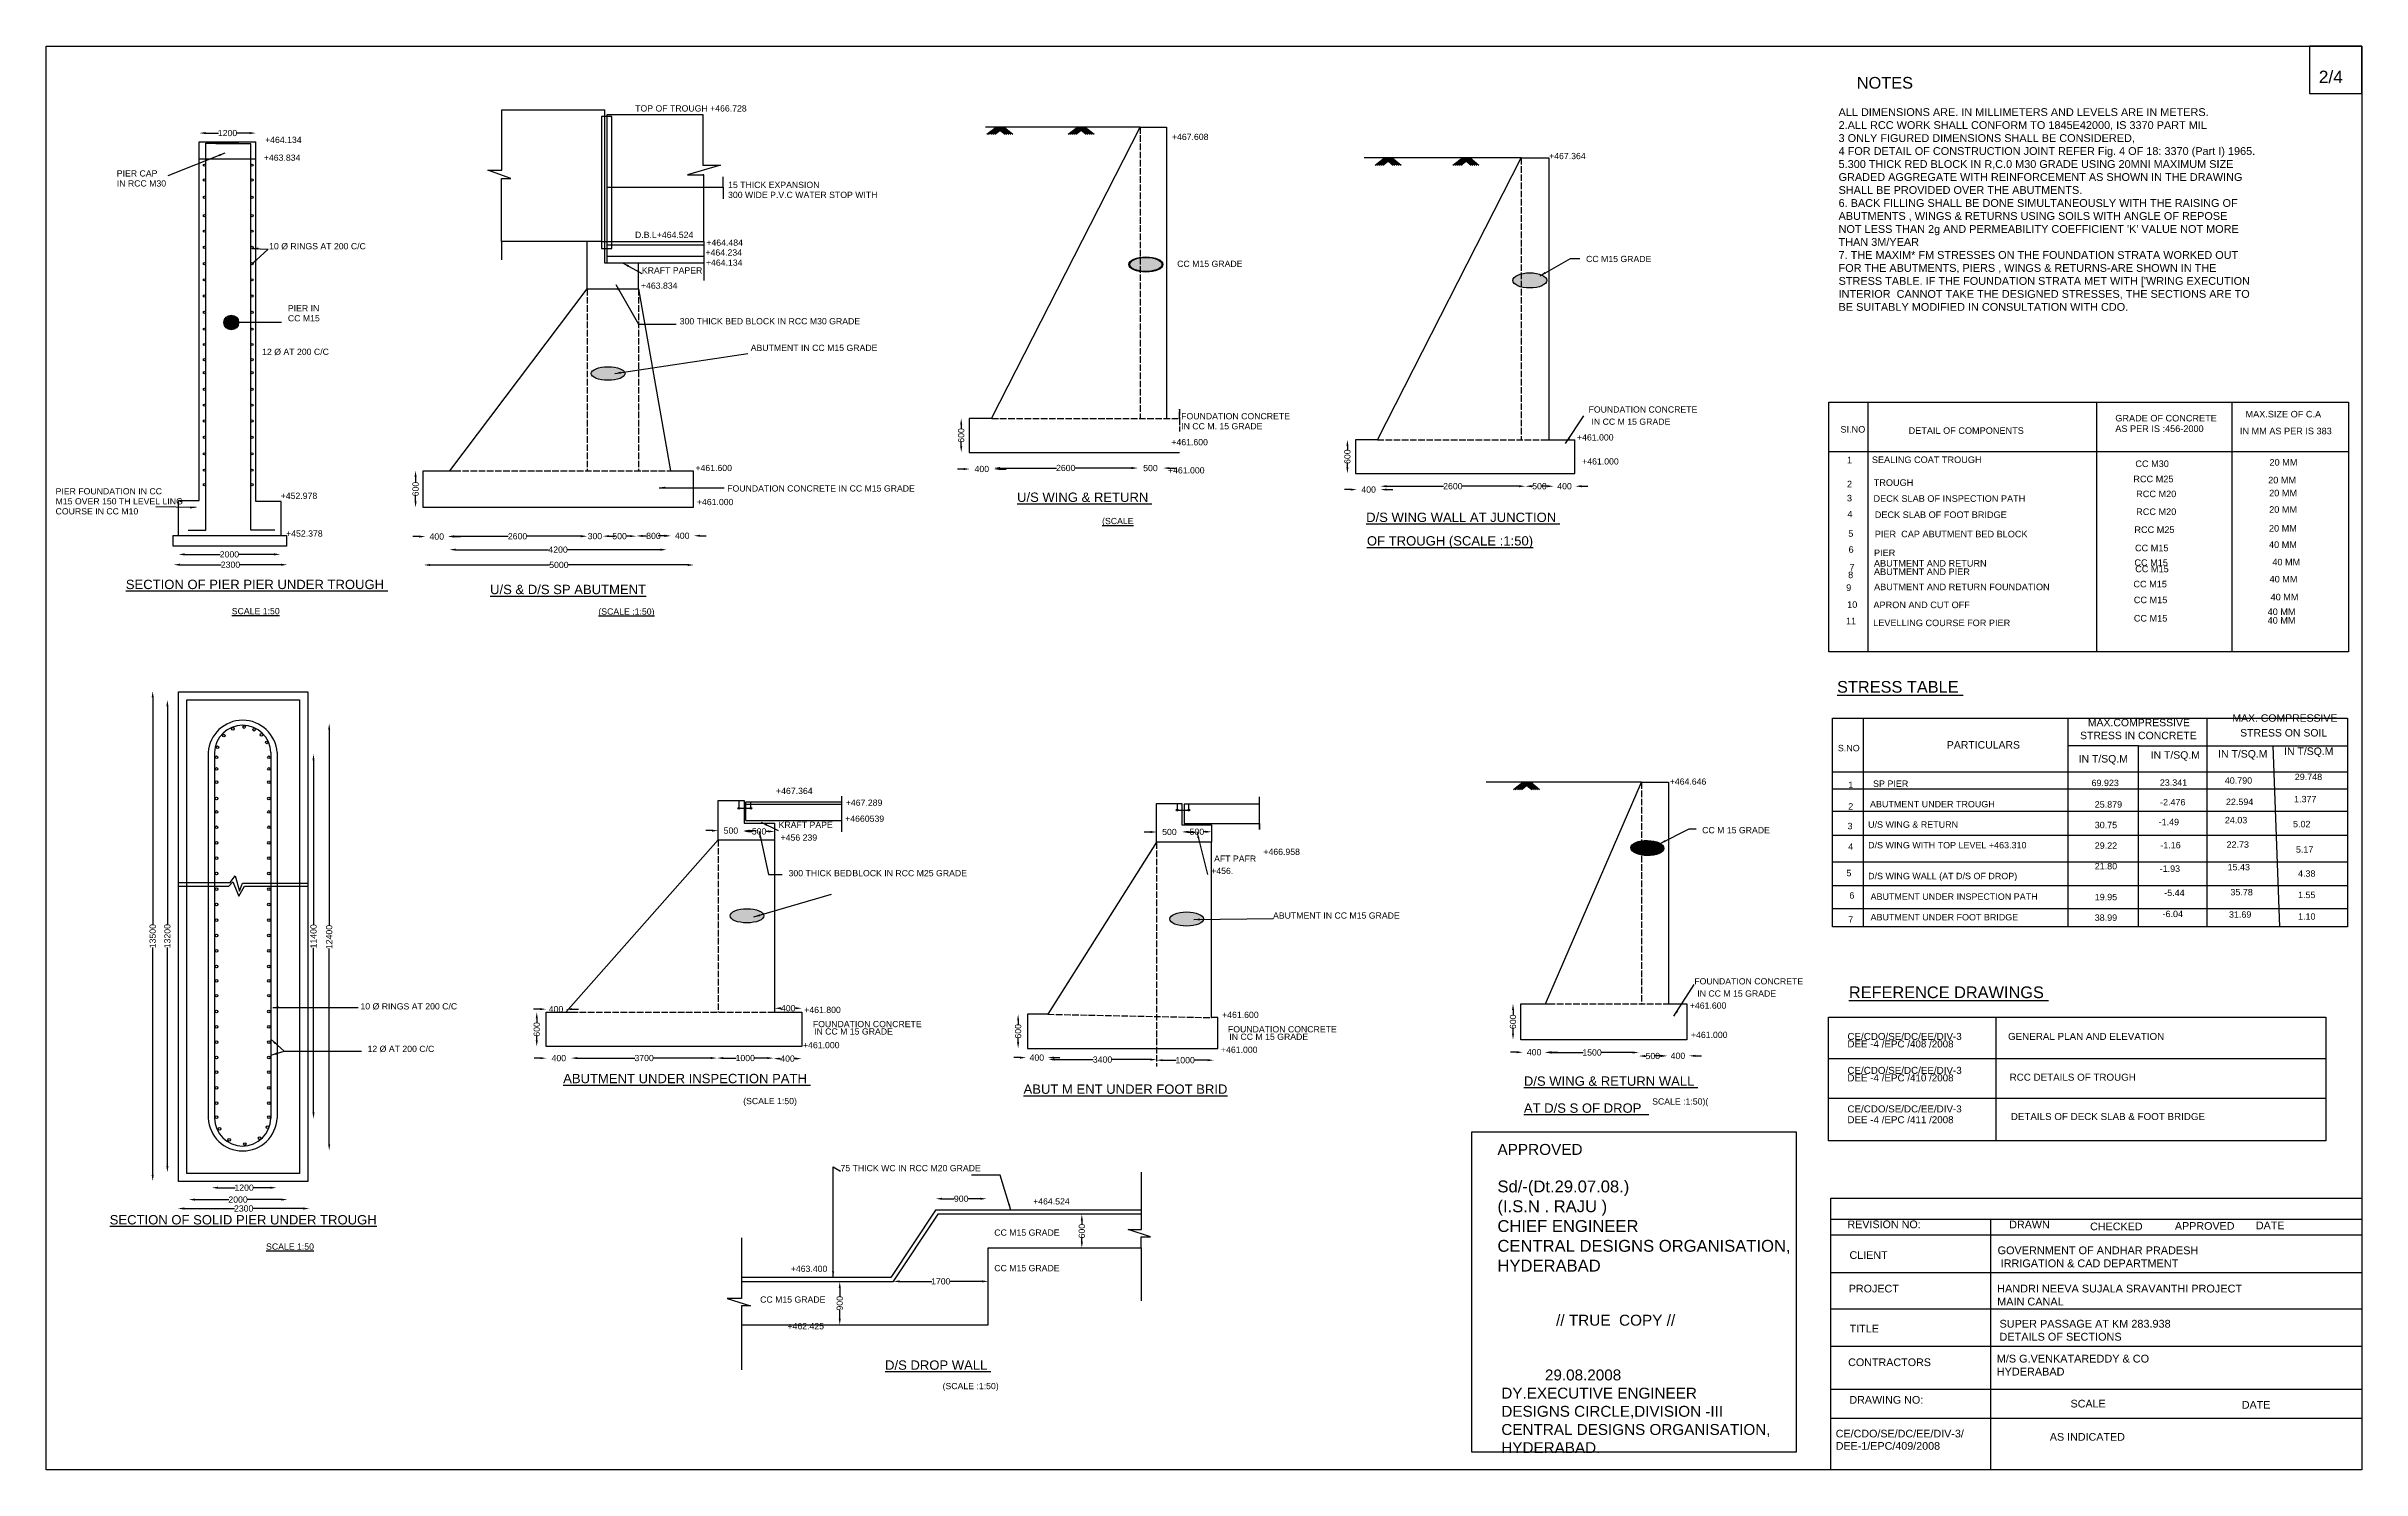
# Model space of a CAD drawing. Header units: millimetres. Extents: x 2521969 to 2670582, y 44348348 to 44439695.
import ezdxf

# ---------------------------------------------------------------- set-up
doc = ezdxf.new("R2010")
doc.units = ezdxf.units.MM
doc.header["$MEASUREMENT"] = 0
doc.linetypes.add('ACAD_ISO02W100', pattern=[15, 12, -3])
for name, color, linetype in [('DIMENSION', 7, 'Continuous'), ('DRAWING', 2, 'Continuous'), ('TEXT', 7, 'Continuous')]:
    doc.layers.add(name, color=color, linetype=linetype)
doc.styles.get("Standard").update_dxf_attribs({"font": 'arial.ttf', "height": 400})
doc.dimstyles.get("Standard").update_dxf_attribs({"dimtxt": 400, "dimasz": 400, "dimexe": 0.18, "dimexo": 0.0625, "dimgap": 0.09, "dimtad": 0, "dimdec": 0, "dimzin": 0, "dimdsep": 46, "dimtxsty": 'Standard', "dimcen": 0.09, "dimse1": 1, "dimse2": 1, "dimadec": 0, "dimazin": 0, "dimtfac": 1, "dimtdec": 0, "dimtofl": 0, "dimtmove": 0, "dimatfit": 3, "dimfxl": 1, "dimtolj": 1, "dimtzin": 0, "dimarcsym": 0})
pattern_1 = [(50, (0, 0), (35.86300913, -3.13760675), [3.75, -41.25]), (355, (0, 0), (-6.93756668, 37.609606685), [3, -33]), (100.4514, (2.99, -0.26), (28.925469086, 34.471977103), [3.1870095, -35.0571056]), (46.1842, (0, 10), (53.36205243, -8.275950716), [5.625, -61.875]), (96.6356, (4.447, 9.31), (46.73313528, 48.705893545), [4.7805144, -52.58565]), (351.1842, (0, 10), (46.73309726, 48.705930046), [4.5, -49.5]), (21, (5, 7.5), (29.845352606, -20.130944533), [3.75, -41.25]), (326, (5, 7.5), (12.165766596, 36.257502252), [3, -33]), (71.4514, (7.487, 5.822), (42.01113143, 16.126524835), [3.1870095, -35.0571056]), (37.5, (0, 0), (0.607992766, 16.6446926916), [0, -32.6, 0, -33.5, 0, -33.125]), (7.5, (0, 0), (13.153476872, 19.720585594), [0, -19.1, 0, -31.85, 0, -12.625]), (327.5, (-11.15, 0), (26.6911218086, -1.1277435867), [0, -12.5, 0, -39, 0, -51.75]), (317.5, (-16.15, 0), (29.159308467, 5.005249117), [0, -16.25, 0, -25.9, 0, -36.75])]

msp = doc.modelspace()

# ---------------------------------------------------------------- texts
at = {"layer": 'DIMENSION', "color": 0}
for s, height, p in [('2/4', 800, (2667825, 44437332.8)), ('CE/CDO/SE/DC/EE/DIV-3', 450, (2637573.8, 44375928.8)), ('DEE -4 /EPC /408 /2008', 450, (2637573.8, 44375446.8)), ('GENERAL PLAN AND ELEVATION', 450, (2647883.1, 44375928.8)), ('CE/CDO/SE/DC/EE/DIV-3', 450, (2637573.8, 44373749.7)), ('DEE -4 /EPC /410 /2008', 450, (2637573.8, 44373267.8)), ('RCC DETAILS OF TROUGH ', 450, (2647984, 44373310.7)), ('CE/CDO/SE/DC/EE/DIV-3', 450, (2637573.8, 44371276.7)), ('DEE -4 /EPC /411 /2008', 450, (2637573.8, 44370581.8)), ('DETAILS OF DECK SLAB & FOOT BRIDGE ', 450, (2648059.8, 44370786.6))]:
    msp.add_text(s, height=height, dxfattribs=at).set_placement(p)
at = {"layer": 'DIMENSION', "color": 0, "insert": (2637006.5, 44435722.9), "char_height": 500, "width": 26387.348, "attachment_point": 1}
msp.add_mtext("ALL DIMENSIONS ARE. IN MILLIMETERS AND LEVELS ARE IN METERS. \\P2.ALL RCC WORK SHALL CONFORM TO 1845E42000, IS 3370 PART MIL \\P3 ONLY FIGURED DIMENSIONS SHALL BE CONSIDERED, \\P4 FOR DETAIL OF CONSTRUCTION JOINT REFER Fig. 4 OF 18: 3370 (Part I) 1965. \\P5.300 THICK RED BLOCK IN R,C.0 M30 GRADE USING 20MNI MAXIMUM SIZE GRADED AGGREGATE WITH REINFORCEMENT AS SHOWN IN THE DRAWING SHALL BE PROVIDED OVER THE ABUTMENTS. \\P6. BACK FILLING SHALL BE DONE SIMULTANEOUSLY WITH THE RAISING OF ABUTMENTS , WINGS & RETURNS USING SOILS WITH ANGLE OF REPOSE NOT LESS THAN 2g AND PERMEABILITY COEFFICIENT 'K' VALUE NOT MORE THAN 3M/YEAR \\P7. THE MAXIM* FM STRESSES ON THE FOUNDATION STRATA WORKED OUT FOR THE ABUTMENTS, PIERS , WINGS & RETURNS-ARE SHOWN IN THE STRESS TABLE. IF THE FOUNDATION STRATA MET WITH ['WRING EXECUTION INTERIOR  CANNOT TAKE THE DESIGNED STRESSES, THE SECTIONS ARE TO BE SUITABLY MODIFIED IN CONSULTATION WITH CDO. ", dxfattribs=at)
at = {"layer": 'TEXT', "color": 0}
for s, height, p in [('NOTES ', 750, (2638174.9, 44436978.4)), ('TOP OF TROUGH +466.728', 400, (2559765.7, 44435510.2)), ('+464.134', 400, (2536011.1, 44433493.6)), ('+467.608', 400, (2594216.8, 44433682.5)), ('+463.834', 400, (2535932, 44432347.1)), ('+467.364', 400, (2618426.8, 44432454)), ('PIER CAP ', 400, (2526492.6, 44431338.9)), ('IN RCC M30', 400, (2526492.6, 44430696.3)), ('15 THICK EXPANSION ', 400, (2565727.2, 44430604)), ('300 WIDE P.V.C WATER STOP WITH', 400, (2565727.2, 44429961.4)), ('10 Ø RINGS AT 200 C/C', 400, (2536271.5, 44426665.7)), ('D.B.L+464.524', 400, (2559754.9, 44427398.5)), ('+464.234', 400, (2564280, 44426263.2)), ('+464.484', 400, (2564336.9, 44426894.1)), ('KRAFT PAPER', 400, (2560193.6, 44425114.3)), ('+464.134', 400, (2564308.1, 44425609.4)), ('CC M15 GRADE', 400, (2594554.4, 44425536.9)), ('CC M15 GRADE', 400, (2620798.9, 44425846.7)), ('+463.834', 400, (2560137.5, 44424133.5)), ('CC M15', 400, (2537474.6, 44422041.7)), ('PIER IN ', 400, (2537474.6, 44422684.3)), ('300 THICK BED BLOCK IN RCC M30 GRADE', 400, (2562623.7, 44421851.3)), ('ABUTMENT IN CC M15 GRADE ', 400, (2567181.4, 44420144)), ('12 Ø AT 200 C/C', 400, (2535823.1, 44419888.4)), ('FOUNDATION CONCRETE', 400, (2594811.4, 44415755.4)), ('FOUNDATION CONCRETE', 400, (2620957.3, 44416188.4)), ('GRADE OF CONCRETE ', 419.744, (2654768.3, 44415620.8)), ('MAX.SIZE OF C.A ', 419.744, (2663125.2, 44415878.5)), ('+461.600', 400, (2594181.3, 44414089.8)), ('IN CC M. 15 GRADE', 400, (2594811.4, 44415112.8)), ('+461.000', 400, (2620218.4, 44414395.2)), ('IN CC M 15 GRADE', 400, (2621145.5, 44415405.1)), ('SI.NO ', 419.74, (2637124.3, 44414902.5)), ('DETAIL OF COMPONENTS ', 419.744, (2641501, 44414822.2)), ('AS PER IS :456-2000', 419.744, (2654768.3, 44414946.6)), ('IN MM AS PER IS 383', 419.744, (2662764.2, 44414796.3)), ('+461.000', 400, (2620549.2, 44412856.4)), ('1 ', 419.74, (2637543.8, 44412934.6)), ('SEALING COAT TROUGH ', 419.744, (2639143.5, 44412952.6)), ('CC M30', 419.74, (2656055, 44412694.8)), ('20 MM', 419.74, (2664665.9, 44412786.7)), ('+461.600', 400, (2563633.3, 44412434.6)), ('FOUNDATION CONCRETE IN CC M15 GRADE', 400, (2565672.8, 44411121.2)), ('+461.000', 400, (2593965.9, 44412282.6)), ('2', 419.7, (2637543.8, 44411390.5)), ('TROUGH ', 419.74, (2639262.9, 44411485.3)), ('RCC M25', 419.74, (2655927.6, 44411717.2)), ('20 MM', 419.74, (2664580.8, 44411645.8)), ('COURSE IN CC M10', 400, (2522564.2, 44409652.4)), ('PIER FOUNDATION IN CC ', 400, (2522564.2, 44410937.5)), ('M15 OVER 150 TH LEVEL LING', 400, (2522564.2, 44410294.9)), ('+452.978', 400, (2537013.5, 44410647.5)), ('+461.000', 400, (2563727.2, 44410250)), ('%%UU/S WING & RETURN ', 600, (2584274.6, 44410455.8)), ('3', 419.7, (2637543.8, 44410488.8)), ('DECK SLAB OF INSPECTION PATH ', 419.744, (2639249.7, 44410461.5)), ('RCC M20', 419.74, (2656107.9, 44410761.4)), ('RCC M20', 419.74, (2656107.9, 44409618.7)), ('20 MM', 419.74, (2664643.6, 44410815.8)), ('20 MM', 419.74, (2664643.6, 44409759.4)), ('+452.378', 400, (2537362.4, 44408227)), ('%%U(SCALE', 400, (2589735.4, 44409029.8)), ('%%UD/S WING WALL AT JUNCTION ', 600, (2606682, 44409167.8)), ('4', 419.7, (2637569.9, 44409458.4)), ('5', 419.7, (2637628.5, 44408216.7)), ('DECK SLAB OF FOOT BRIDGE ', 419.744, (2639330.2, 44409424.2)), ('PIER  CAP ABUTMENT BED BLOCK ', 419.744, (2639330.2, 44408185.5)), ('RCC M25', 419.74, (2655993.7, 44408463.4)), ('20 MM', 419.74, (2664631.1, 44408552)), ('%%UOF TROUGH (SCALE :1:50)', 600, (2606733.2, 44407656.5)), ('6', 419.7, (2637647.8, 44407193.5)), ('PIER ', 419.74, (2639277.3, 44406980.6)), ('CC M15', 419.74, (2656032.3, 44407288.4)), ('40 MM', 419.74, (2664632.2, 44407500.4)), ('8', 419.7, (2637618.3, 44405563)), ('7', 419.7, (2637708.6, 44406054.1)), ('ABUTMENT AND RETURN ', 419.744, (2639277.3, 44406306.3)), ('ABUTMENT AND PIER', 419.744, (2639277.3, 44405765.5)), ('CC M15', 419.74, (2655994.1, 44406349)), ('CC M15', 419.74, (2656045.1, 44405942.7)), ('40 MM', 419.74, (2664670.4, 44405289.2)), ('40 MM', 419.74, (2664846.5, 44406383.3)), ('%%USECTION OF PIER PIER UNDER TROUGH ', 600, (2527072.9, 44404861.3)), ('%%UU/S & D/S SP ABUTMENT', 600, (2550452, 44404537.8)), ('9', 419.7, (2637495.1, 44404744.8)), ('10', 419.74, (2637556.7, 44403655.6)), ('APRON AND CUT OFF ', 419.744, (2639243.6, 44403638.4)), ('ABUTMENT AND RETURN FOUNDATION ', 419.744, (2639284.8, 44404790.3)), ('CC M15', 419.74, (2655930.6, 44404973.2)), ('CC M15', 419.74, (2655955.9, 44403957.5)), ('40 MM', 419.74, (2664733.9, 44404140.2)), ('%%USCALE 1:50', 400, (2533872.5, 44403246.6)), ('%%U(SCALE :1:50)', 400, (2557403.8, 44403220.5)), ('11', 419.74, (2637480, 44402600.6)), ('LEVELLING COURSE FOR PIER ', 419.744, (2639227.4, 44402483.6)), ('CC M15', 419.74, (2655955.9, 44402776.7)), ('40 MM', 419.74, (2664544.9, 44403197.1)), ('40 MM', 419.74, (2664544.9, 44402643.5)), ('%%USTRESS TABLE ', 750, (2636906.9, 44398212.6)), ('MAX. COMPRESSIVE ', 479.608, (2662282.2, 44396348.3)), ('PARTICULARS ', 479.608, (2643958.3, 44394624.8)), ('STRESS IN CONCRETE  ', 479.608, (2652506.5, 44395228.9)), ('MAX.COMPRESSIVE ', 479.608, (2653006.6, 44396055.5)), ('STRESS ON SOIL ', 479.608, (2662782.3, 44395401)), ('S.NO ', 411.09, (2636958.2, 44394452.6)), ('IN T/SQ.M', 479.61, (2652413.2, 44393731.7)), ('IN T/SQ.M', 479.61, (2657037.3, 44393974.8)), ('IN T/SQ.M', 479.61, (2661369.7, 44394047.7)), ('IN T/SQ.M', 479.61, (2665604.3, 44394217.9)), ('+464.646', 400, (2626171.2, 44392307.8)), ('1', 411.1, (2637627.2, 44392097.4)), ('SP PIER ', 411.09, (2639217.2, 44392168.5)), ('69.923', 411.09, (2653242.4, 44392218.1)), ('23.341', 411.09, (2657626.3, 44392239.7)), ('40.790', 411.09, (2661795.4, 44392368.4)), ('29.748', 411.09, (2666287, 44392604.6)), ('+467.364', 400, (2568807.9, 44391708.8)), ('+467.289', 400, (2573286.1, 44390953.5)), ('2', 411.1, (2637627.2, 44390711.8)), ('ABUTMENT UNDER TROUGH ', 411.093, (2639022.8, 44390855.8)), ('25.879', 411.09, (2653448.2, 44390836.1)), ('-2.476', 411.09, (2657641.4, 44390978.4)), ('22.594', 411.09, (2661868.7, 44391006.5)), ('1.377', 411.09, (2666242.6, 44391178.1)), ('KRAFT PAPE', 400, (2568971.6, 44389532.3)), ('+4660539', 400, (2573244.6, 44389927.2)), ('CC M 15 GRADE ', 400, (2628251.2, 44389191.3)), ('3', 411.1, (2637578.7, 44389447.7)), ('U/S WING & RETURN ', 411.093, (2638901, 44389543)), ('30.75', 411.09, (2653448.2, 44389515.4)), ('-1.49', 411.09, (2657548.9, 44389708.3)), ('24.03', 411.09, (2661801.3, 44389830.7)), ('5.02', 411.09, (2666175.9, 44389575.5)), ('+456 239', 400, (2569099.3, 44388715.5)), ('AFT PAFR', 400, (2596923.3, 44387364.4)), ('+466.958', 400, (2600088, 44387803.2)), ('4', 411.1, (2637627.2, 44388134.9)), ('D/S WING WITH TOP LEVEL +463.310', 411.093, (2638901, 44388222.3)), ('29.22', 411.09, (2653448.2, 44388194.6)), ('-1.16', 411.09, (2657655.5, 44388218.5)), ('22.73', 411.09, (2661907.9, 44388261.1)), ('5.17', 411.09, (2666362.5, 44387947.5)), ('300 THICK BED ', 400, (2569610.4, 44386431.2)), ('BLOCK IN RCC M25 GRADE', 400, (2573704.8, 44386430.3)), ('+456.', 400, (2596739.5, 44386577.4)), ('5', 411.1, (2637505.4, 44386433.2)), ('D/S WING WALL (AT D/S OF DROP)', 411.093, (2638901, 44386241.1)), ('21.80', 411.09, (2653448.2, 44386873.8)), ('-1.93', 411.09, (2657615.5, 44386715.5)), ('15.43', 411.09, (2661974.6, 44386811.3)), ('4.38', 411.09, (2666496.9, 44386398)), ('6', 411.1, (2637700.1, 44384999)), (' ABUTMENT UNDER INSPECTION PATH ', 411.093, (2638901, 44384920.3)), ('19.95', 411.09, (2653448.2, 44384892.7)), ('-5.44', 411.09, (2657908.7, 44385166.2)), ('35.78', 411.09, (2662156.3, 44385206)), ('1.55', 411.09, (2666496.9, 44385028.7)), ('ABUTMENT IN CC M15 GRADE', 400, (2600706.8, 44383711.6)), ('7', 411.1, (2637628.7, 44383459.3)), (' ABUTMENT UNDER FOOT BRIDGE ', 411.093, (2638901, 44383599.6)), ('38.99', 411.09, (2653448.2, 44383571.9)), ('-6.04', 411.09, (2657802.1, 44383809.4)), ('31.69', 411.09, (2662063.4, 44383769.5)), ('1.10', 411.09, (2666496.9, 44383641.4)), ('FOUNDATION CONCRETE', 400, (2627746.9, 44379490.3)), ('IN CC M 15 GRADE', 400, (2627935.1, 44378707)), ('%%UREFERENCE DRAWINGS ', 750, (2637668.4, 44378609.5)), ('10 Ø RINGS AT 200 C/C', 400, (2542132.7, 44377884.6)), ('+461.800', 400, (2570618.6, 44377656.8)), ('+461.600', 400, (2597438.5, 44377337.8)), ('+461.600', 400, (2627459.4, 44377932.3)), ('+461.000', 400, (2570536.9, 44375395.7)), ('FOUNDATION CONCRETE', 400, (2571171.4, 44376747)), ('IN CC M 15 GRADE', 400, (2571246.2, 44376271.1)), ('FOUNDATION CONCRETE', 400, (2597813.5, 44376413)), ('IN CC M 15 GRADE', 400, (2597901.4, 44375932.1)), ('+461.000', 400, (2627531.9, 44376052.7)), ('12 Ø AT 200 C/C', 400, (2542588.3, 44375155.1)), ('+461.000', 400, (2597364.2, 44375098.7)), ('%%UABUTMENT UNDER INSPECTION PATH ', 600, (2555143.8, 44373151.1)), ('%%UABUT M ENT UNDER FOOT BRID', 600, (2584693.4, 44372470)), ('%%UD/S WING & RETURN WALL ', 600, (2616807.4, 44372986)), ('(SCALE 1:50)', 400, (2566698.4, 44371807)), ('%%UAT D/S S OF DROP  ', 600, (2616807.4, 44371252.3)), ('SCALE :1:50)(', 400, (2625040.3, 44371780.3)), ('75 THICK WC IN RCC M20 GRADE', 400, (2572945, 44367501.3)), ('+464.524', 400, (2585308.8, 44365369.1)), ('%%USECTION OF SOLID PIER UNDER TROUGH', 600, (2526038.7, 44364086.6)), ('REVISION NO:', 492.839, (2637572.9, 44363846.7)), ('DRAWN ', 492.84, (2647958.6, 44363837.3)), ('CHECKED ', 492.84, (2653151.3, 44363713)), ('APPROVED ', 492.84, (2658592.8, 44363744.1)), ('DATE ', 492.84, (2663790.7, 44363775.2)), ('%%USCALE 1:50', 400, (2536074.3, 44362466.3)), ('CC M15 GRADE', 400, (2582814.9, 44363363.5)), ('+463.400', 400, (2569753.7, 44361041.2)), ('CC M15 GRADE', 400, (2582814.9, 44361083.4)), ('CLIENT', 492.84, (2637707.7, 44361874.2)), ('CC M15 GRADE ', 400, (2567786, 44359067.3)), ('PROJECT', 492.84, (2637659.5, 44359724.2)), ('+462.425', 400, (2569540.2, 44357357.3)), ('TITLE ', 492.84, (2637717.2, 44357155.2)), ('%%UD/S DROP WALL ', 600, (2575804.1, 44354760.8)), ('CONTRACTORS ', 492.839, (2637621.1, 44354996.4)), ('(SCALE :1:50)', 400, (2579496.8, 44353514.9)), ('DRAWING NO:', 492.839, (2637698.7, 44352584)), ('SCALE ', 492.84, (2651894.4, 44352340.5)), ('DATE ', 492.84, (2662888, 44352263.2)), ('CE/CDO/SE/DC/EE/DIV-3/', 492.839, (2636822.4, 44350419.1)), ('AS INDICATED ', 492.839, (2650564.7, 44350208.3)), ('DEE-1/EPC/409/2008', 492.839, (2636822.4, 44349627.4))]:
    msp.add_text(s, height=height, dxfattribs=at).set_placement(p)
at = {"layer": 'TEXT', "color": 0, "attachment_point": 1}
for s, insert, char_height, width in [('APPROVED  \\P\\P{\\H1.0833x;Sd/-(Dt.29.07.08.) \\P(I.S.N . RAJU ) \\PCHIEF ENGINEER  \\PCENTRAL DESIGNS ORGANISATION, HYDERABAD }', (2615111.5, 44369252.6), 703.619, 18871.147), ('GOVERNMENT OF ANDHAR PRADESH  IRRIGATION & CAD DEPARTMENT ', (2647211.2, 44362674.1), 500, 12891.483), ('HANDRI NEEVA SUJALA SRAVANTHI PROJECT  \\PMAIN CANAL ', (2647186.4, 44360221.3), 500, 16935.605), ('// TRUE  COPY //', (2618874.1, 44358292.6), 703.619, 8879.548), ('SUPER PASSAGE AT KM 283.938 DETAILS OF SECTIONS ', (2647335.2, 44357964.4), 500, 12891.483), ('M/S G.VENKATAREDDY & CO  HYDERABAD ', (2647157.7, 44355724.9), 500, 12891.483), ('^I29.08.2008 \\PDY.EXECUTIVE ENGINEER  \\PDESIGNS CIRCLE,DIVISION -III \\PCENTRAL DESIGNS ORGANISATION, \\PHYDERABAD.', (2615360.3, 44354777.8), 700, 17296.915)]:
    msp.add_mtext(s, dxfattribs=dict(at, insert=insert, char_height=char_height, width=width))

# ---------------------------------------------------------------- blocks, each defined once
blk = doc.blocks.new('*D53')
at = {"layer": 'Defpoints', "color": 0, "transparency": 16777216}
for p in [(2535413, 44434127), (2531790, 44433568), (2535413, 44433568)]:
    blk.add_point(p, dxfattribs=at)
at = {"layer": 'DIMENSION', "color": 0, "lineweight": -2, "transparency": 16777216}
for p, q in [((2532190, 44434127), (2533024, 44434127)), ((2535013, 44434127), (2534179, 44434127))]:
    blk.add_line(p, q, dxfattribs=at)
at = {"layer": 'DIMENSION', "color": 0, "transparency": 16777216}
for points in [[(2532190, 44434194), (2532190, 44434060), (2531790, 44434127)], [(2535013, 44434194), (2535013, 44434060), (2535413, 44434127)]]:
    blk.add_solid(points, dxfattribs=at)
at = {"layer": 'DIMENSION', "color": 0, "transparency": 16777216, "insert": (2533602, 44434127), "char_height": 400, "attachment_point": 5}
blk.add_mtext('\\A1;1200', dxfattribs=at)
blk = doc.blocks.new('*D54')
at = {"layer": 'Defpoints', "color": 0, "transparency": 16777216}
for p in [(2530454, 44407142), (2536992, 44407142), (2536992, 44407088)]:
    blk.add_point(p, dxfattribs=at)
at = {"layer": 'DIMENSION', "color": 0, "lineweight": -2, "transparency": 16777216}
for p, q in [((2530854, 44407088), (2533123, 44407088)), ((2536592, 44407088), (2534323, 44407088))]:
    blk.add_line(p, q, dxfattribs=at)
at = {"layer": 'DIMENSION', "color": 0, "transparency": 16777216}
for points in [[(2530854, 44407155), (2530854, 44407021), (2530454, 44407088)], [(2536592, 44407155), (2536592, 44407021), (2536992, 44407088)]]:
    blk.add_solid(points, dxfattribs=at)
at = {"layer": 'DIMENSION', "color": 0, "transparency": 16777216, "insert": (2533723, 44407088), "char_height": 400, "attachment_point": 5}
blk.add_mtext('\\A1;2000', dxfattribs=at)
blk = doc.blocks.new('*D55')
at = {"layer": 'Defpoints', "color": 0, "transparency": 16777216}
for p in [(2530143, 44406492), (2537440, 44406492), (2537440, 44406424)]:
    blk.add_point(p, dxfattribs=at)
at = {"layer": 'DIMENSION', "color": 0, "lineweight": -2, "transparency": 16777216}
for p, q in [((2530543, 44406424), (2533191, 44406424)), ((2537040, 44406424), (2534391, 44406424))]:
    blk.add_line(p, q, dxfattribs=at)
at = {"layer": 'DIMENSION', "color": 0, "transparency": 16777216}
for points in [[(2530543, 44406491), (2530543, 44406357), (2530143, 44406424)], [(2537040, 44406491), (2537040, 44406357), (2537440, 44406424)]]:
    blk.add_solid(points, dxfattribs=at)
at = {"layer": 'DIMENSION', "color": 0, "transparency": 16777216, "insert": (2533791, 44406424), "char_height": 400, "attachment_point": 5}
blk.add_mtext('\\A1;2300', dxfattribs=at)
blk = doc.blocks.new('*D56')
at = {"layer": 'Defpoints', "color": 0, "transparency": 16777216}
for p in [(2546302, 44408557), (2547761, 44408557), (2546302, 44408231)]:
    blk.add_point(p, dxfattribs=at)
at = {"layer": 'DIMENSION', "color": 0, "lineweight": -2, "transparency": 16777216}
for p, q in [((2545902, 44408231), (2545502, 44408231)), ((2548161, 44408231), (2548561, 44408231))]:
    blk.add_line(p, q, dxfattribs=at)
at = {"layer": 'DIMENSION', "color": 0, "transparency": 16777216}
for points in [[(2545902, 44408297), (2545902, 44408164), (2546302, 44408231)], [(2548161, 44408297), (2548161, 44408164), (2547761, 44408231)]]:
    blk.add_solid(points, dxfattribs=at)
at = {"layer": 'DIMENSION', "color": 0, "transparency": 16777216, "insert": (2547031, 44408231), "char_height": 400, "attachment_point": 5}
blk.add_mtext('\\A1;400', dxfattribs=at)
blk = doc.blocks.new('*D57')
at = {"layer": 'Defpoints', "color": 0, "transparency": 16777216}
for p in [(2547761, 44408557), (2556668, 44408557), (2556668, 44408250)]:
    blk.add_point(p, dxfattribs=at)
at = {"layer": 'DIMENSION', "color": 0, "lineweight": -2, "transparency": 16777216}
for p, q in [((2548161, 44408250), (2551614, 44408250)), ((2556268, 44408250), (2552815, 44408250))]:
    blk.add_line(p, q, dxfattribs=at)
at = {"layer": 'DIMENSION', "color": 0, "transparency": 16777216}
for points in [[(2548161, 44408316), (2548161, 44408183), (2547761, 44408250)], [(2556268, 44408316), (2556268, 44408183), (2556668, 44408250)]]:
    blk.add_solid(points, dxfattribs=at)
at = {"layer": 'DIMENSION', "color": 0, "transparency": 16777216, "insert": (2552215, 44408250), "char_height": 400, "attachment_point": 5}
blk.add_mtext('\\A1;2600', dxfattribs=at)
blk = doc.blocks.new('*D58')
at = {"layer": 'Defpoints', "color": 0, "transparency": 16777216}
for p in [(2556668, 44408250), (2557691, 44408260), (2557691, 44408250)]:
    blk.add_point(p, dxfattribs=at)
at = {"layer": 'DIMENSION', "color": 0, "lineweight": -2, "transparency": 16777216}
for p, q in [((2556268, 44408260), (2555868, 44408260)), ((2558091, 44408260), (2558491, 44408260))]:
    blk.add_line(p, q, dxfattribs=at)
at = {"layer": 'DIMENSION', "color": 0, "transparency": 16777216}
for points in [[(2556268, 44408326), (2556268, 44408193), (2556668, 44408260)], [(2558091, 44408326), (2558091, 44408193), (2557691, 44408260)]]:
    blk.add_solid(points, dxfattribs=at)
at = {"layer": 'DIMENSION', "color": 0, "transparency": 16777216, "insert": (2557180, 44408260), "char_height": 400, "attachment_point": 5}
blk.add_mtext('\\A1;300', dxfattribs=at)
blk = doc.blocks.new('*D59')
at = {"layer": 'Defpoints', "color": 0, "transparency": 16777216}
for p in [(2557691, 44408260), (2559839, 44408260), (2559839, 44408259)]:
    blk.add_point(p, dxfattribs=at)
at = {"layer": 'DIMENSION', "color": 0, "lineweight": -2, "transparency": 16777216}
for p, q in [((2558091, 44408259), (2558323, 44408259)), ((2559439, 44408259), (2559206, 44408259))]:
    blk.add_line(p, q, dxfattribs=at)
at = {"layer": 'DIMENSION', "color": 0, "transparency": 16777216}
for points in [[(2558091, 44408326), (2558091, 44408193), (2557691, 44408259)], [(2559439, 44408326), (2559439, 44408193), (2559839, 44408259)]]:
    blk.add_solid(points, dxfattribs=at)
at = {"layer": 'DIMENSION', "color": 0, "transparency": 16777216, "insert": (2558765, 44408259), "char_height": 400, "attachment_point": 5}
blk.add_mtext('\\A1;500', dxfattribs=at)
blk = doc.blocks.new('*D60')
at = {"layer": 'Defpoints', "color": 0, "transparency": 16777216}
for p in [(2559839, 44408259), (2562041, 44408271), (2562041, 44408259)]:
    blk.add_point(p, dxfattribs=at)
at = {"layer": 'DIMENSION', "color": 0, "lineweight": -2, "transparency": 16777216}
for p, q in [((2560239, 44408271), (2560498, 44408271)), ((2561641, 44408271), (2561381, 44408271))]:
    blk.add_line(p, q, dxfattribs=at)
at = {"layer": 'DIMENSION', "color": 0, "transparency": 16777216}
for points in [[(2560239, 44408338), (2560239, 44408205), (2559839, 44408271)], [(2561641, 44408338), (2561641, 44408205), (2562041, 44408271)]]:
    blk.add_solid(points, dxfattribs=at)
at = {"layer": 'DIMENSION', "color": 0, "transparency": 16777216, "insert": (2560940, 44408271), "char_height": 400, "attachment_point": 5}
blk.add_mtext('\\A1;800', dxfattribs=at)
blk = doc.blocks.new('*D61')
at = {"layer": 'Defpoints', "color": 0, "transparency": 16777216}
for p in [(2562041, 44408271), (2563532, 44408283), (2563532, 44408271)]:
    blk.add_point(p, dxfattribs=at)
at = {"layer": 'DIMENSION', "color": 0, "lineweight": -2, "transparency": 16777216}
for p, q in [((2561641, 44408283), (2561241, 44408283)), ((2563932, 44408283), (2564332, 44408283))]:
    blk.add_line(p, q, dxfattribs=at)
at = {"layer": 'DIMENSION', "color": 0, "transparency": 16777216}
for points in [[(2561641, 44408350), (2561641, 44408216), (2562041, 44408283)], [(2563932, 44408350), (2563932, 44408216), (2563532, 44408283)]]:
    blk.add_solid(points, dxfattribs=at)
at = {"layer": 'DIMENSION', "color": 0, "transparency": 16777216, "insert": (2562786, 44408283), "char_height": 400, "attachment_point": 5}
blk.add_mtext('\\A1;400', dxfattribs=at)
blk = doc.blocks.new('*D62')
at = {"layer": 'Defpoints', "color": 0, "transparency": 16777216}
for p in [(2547847, 44407417), (2547847, 44407391), (2561787, 44407273)]:
    blk.add_point(p, dxfattribs=at)
at = {"layer": 'DIMENSION', "color": 0, "lineweight": -2, "transparency": 16777216}
for p, q in [((2548247, 44407391), (2554212, 44407391)), ((2561387, 44407391), (2555422, 44407391))]:
    blk.add_line(p, q, dxfattribs=at)
at = {"layer": 'DIMENSION', "color": 0, "transparency": 16777216}
for points in [[(2548247, 44407458), (2548247, 44407325), (2547847, 44407391)], [(2561387, 44407458), (2561387, 44407325), (2561787, 44407391)]]:
    blk.add_solid(points, dxfattribs=at)
at = {"layer": 'DIMENSION', "color": 0, "transparency": 16777216, "insert": (2554817, 44407391), "char_height": 400, "attachment_point": 5}
blk.add_mtext('\\A1;4200', dxfattribs=at)
blk = doc.blocks.new('*D63')
at = {"layer": 'Defpoints', "color": 0, "transparency": 16777216}
for p in [(2546197, 44406525), (2563542, 44406525), (2563542, 44406409)]:
    blk.add_point(p, dxfattribs=at)
at = {"layer": 'DIMENSION', "color": 0, "lineweight": -2, "transparency": 16777216}
for p, q in [((2546597, 44406409), (2554273, 44406409)), ((2563142, 44406409), (2555466, 44406409))]:
    blk.add_line(p, q, dxfattribs=at)
at = {"layer": 'DIMENSION', "color": 0, "transparency": 16777216}
for points in [[(2546597, 44406475), (2546597, 44406342), (2546197, 44406409)], [(2563142, 44406475), (2563142, 44406342), (2563542, 44406409)]]:
    blk.add_solid(points, dxfattribs=at)
at = {"layer": 'DIMENSION', "color": 0, "transparency": 16777216, "insert": (2554869, 44406409), "char_height": 400, "attachment_point": 5}
blk.add_mtext('\\A1;5000', dxfattribs=at)
blk = doc.blocks.new('*D64')
at = {"layer": 'Defpoints', "color": 0, "transparency": 16777216}
for p in [(2546158, 44412460), (2545671, 44410102), (2546158, 44410102)]:
    blk.add_point(p, dxfattribs=at)
at = {"layer": 'DIMENSION', "color": 0, "lineweight": -2, "transparency": 16777216}
for p, q in [((2545671, 44412060), (2545671, 44411724)), ((2545671, 44410502), (2545671, 44410839))]:
    blk.add_line(p, q, dxfattribs=at)
at = {"layer": 'DIMENSION', "color": 0, "transparency": 16777216}
for points in [[(2545604, 44412060), (2545737, 44412060), (2545671, 44412460)], [(2545604, 44410502), (2545737, 44410502), (2545671, 44410102)]]:
    blk.add_solid(points, dxfattribs=at)
at = {"layer": 'DIMENSION', "color": 0, "transparency": 16777216, "insert": (2545671, 44411281), "char_height": 400, "attachment_point": 5, "rotation": 90}
blk.add_mtext('\\A1;600', dxfattribs=at)
blk = doc.blocks.new('*D65')
at = {"layer": 'Defpoints', "color": 0, "transparency": 16777216}
for p in [(2580692, 44415812), (2581198, 44415812), (2581198, 44413634)]:
    blk.add_point(p, dxfattribs=at)
at = {"layer": 'DIMENSION', "color": 0, "lineweight": -2, "transparency": 16777216}
for p, q in [((2580692, 44415412), (2580692, 44415165)), ((2580692, 44414034), (2580692, 44414280))]:
    blk.add_line(p, q, dxfattribs=at)
at = {"layer": 'DIMENSION', "color": 0, "transparency": 16777216}
for points in [[(2580626, 44415412), (2580759, 44415412), (2580692, 44415812)], [(2580626, 44414034), (2580759, 44414034), (2580692, 44413634)]]:
    blk.add_solid(points, dxfattribs=at)
at = {"layer": 'DIMENSION', "color": 0, "transparency": 16777216, "insert": (2580692, 44414723), "char_height": 400, "attachment_point": 5, "rotation": 90}
blk.add_mtext('\\A1;600', dxfattribs=at)
blk = doc.blocks.new('*D66')
at = {"layer": 'Defpoints', "color": 0, "transparency": 16777216}
for p in [(2581247, 44412567), (2581247, 44412531), (2582781, 44412531)]:
    blk.add_point(p, dxfattribs=at)
at = {"layer": 'DIMENSION', "color": 0, "lineweight": -2, "transparency": 16777216}
for p, q in [((2580847, 44412567), (2580447, 44412567)), ((2583181, 44412567), (2583581, 44412567))]:
    blk.add_line(p, q, dxfattribs=at)
at = {"layer": 'DIMENSION', "color": 0, "transparency": 16777216}
for points in [[(2580847, 44412633), (2580847, 44412500), (2581247, 44412567)], [(2583181, 44412633), (2583181, 44412500), (2582781, 44412567)]]:
    blk.add_solid(points, dxfattribs=at)
at = {"layer": 'DIMENSION', "color": 0, "transparency": 16777216, "insert": (2582014, 44412567), "char_height": 400, "attachment_point": 5}
blk.add_mtext('\\A1;400', dxfattribs=at)
blk = doc.blocks.new('*D67')
at = {"layer": 'Defpoints', "color": 0, "transparency": 16777216}
for p in [(2582781, 44412567), (2592020, 44412631), (2592020, 44412567)]:
    blk.add_point(p, dxfattribs=at)
at = {"layer": 'DIMENSION', "color": 0, "lineweight": -2, "transparency": 16777216}
for p, q in [((2583181, 44412631), (2586800, 44412631)), ((2591620, 44412631), (2588000, 44412631))]:
    blk.add_line(p, q, dxfattribs=at)
at = {"layer": 'DIMENSION', "color": 0, "transparency": 16777216}
for points in [[(2583181, 44412697), (2583181, 44412564), (2582781, 44412631)], [(2591620, 44412697), (2591620, 44412564), (2592020, 44412631)]]:
    blk.add_solid(points, dxfattribs=at)
at = {"layer": 'DIMENSION', "color": 0, "transparency": 16777216, "insert": (2587400, 44412631), "char_height": 400, "attachment_point": 5}
blk.add_mtext('\\A1;2600', dxfattribs=at)
blk = doc.blocks.new('*D68')
at = {"layer": 'Defpoints', "color": 0, "transparency": 16777216}
for p in [(2592020, 44412631), (2593657, 44412631), (2593657, 44412626)]:
    blk.add_point(p, dxfattribs=at)
at = {"layer": 'DIMENSION', "color": 0, "lineweight": -2, "transparency": 16777216}
for p, q in [((2591620, 44412626), (2591220, 44412626)), ((2594057, 44412626), (2594457, 44412626))]:
    blk.add_line(p, q, dxfattribs=at)
at = {"layer": 'DIMENSION', "color": 0, "transparency": 16777216}
for points in [[(2591620, 44412692), (2591620, 44412559), (2592020, 44412626)], [(2594057, 44412692), (2594057, 44412559), (2593657, 44412626)]]:
    blk.add_solid(points, dxfattribs=at)
at = {"layer": 'DIMENSION', "color": 0, "transparency": 16777216, "insert": (2592838, 44412626), "char_height": 400, "attachment_point": 5}
blk.add_mtext('\\A1;500', dxfattribs=at)
blk = doc.blocks.new('*D69')
at = {"layer": 'Defpoints', "color": 0, "transparency": 16777216}
for p in [(2605480, 44414445), (2605998, 44414445), (2605998, 44412277)]:
    blk.add_point(p, dxfattribs=at)
at = {"layer": 'DIMENSION', "color": 0, "lineweight": -2, "transparency": 16777216}
for p, q in [((2605480, 44414045), (2605480, 44413804)), ((2605480, 44412677), (2605480, 44412919))]:
    blk.add_line(p, q, dxfattribs=at)
at = {"layer": 'DIMENSION', "color": 0, "transparency": 16777216}
for points in [[(2605414, 44414045), (2605547, 44414045), (2605480, 44414445)], [(2605414, 44412677), (2605547, 44412677), (2605480, 44412277)]]:
    blk.add_solid(points, dxfattribs=at)
at = {"layer": 'DIMENSION', "color": 0, "transparency": 16777216, "insert": (2605480, 44413361), "char_height": 400, "attachment_point": 5, "rotation": 90}
blk.add_mtext('\\A1;600', dxfattribs=at)
blk = doc.blocks.new('*D70')
at = {"layer": 'Defpoints', "color": 0, "transparency": 16777216}
for p in [(2606089, 44411246), (2606089, 44411214), (2607598, 44411214)]:
    blk.add_point(p, dxfattribs=at)
at = {"layer": 'DIMENSION', "color": 0, "lineweight": -2, "transparency": 16777216}
for p, q in [((2605689, 44411246), (2605289, 44411246)), ((2607998, 44411246), (2608398, 44411246))]:
    blk.add_line(p, q, dxfattribs=at)
at = {"layer": 'DIMENSION', "color": 0, "transparency": 16777216}
for points in [[(2605689, 44411313), (2605689, 44411180), (2606089, 44411246)], [(2607998, 44411313), (2607998, 44411180), (2607598, 44411246)]]:
    blk.add_solid(points, dxfattribs=at)
at = {"layer": 'DIMENSION', "color": 0, "transparency": 16777216, "insert": (2606844, 44411246), "char_height": 400, "attachment_point": 5}
blk.add_mtext('\\A1;400', dxfattribs=at)
blk = doc.blocks.new('*D71')
at = {"layer": 'Defpoints', "color": 0, "transparency": 16777216}
for p in [(2616898, 44411688), (2616898, 44411463), (2607598, 44411246)]:
    blk.add_point(p, dxfattribs=at)
at = {"layer": 'DIMENSION', "color": 0, "lineweight": -2, "transparency": 16777216}
for p, q in [((2607998, 44411463), (2611648, 44411463)), ((2616498, 44411463), (2612848, 44411463))]:
    blk.add_line(p, q, dxfattribs=at)
at = {"layer": 'DIMENSION', "color": 0, "transparency": 16777216}
for points in [[(2607998, 44411529), (2607998, 44411396), (2607598, 44411463)], [(2616498, 44411529), (2616498, 44411396), (2616898, 44411463)]]:
    blk.add_solid(points, dxfattribs=at)
at = {"layer": 'DIMENSION', "color": 0, "transparency": 16777216, "insert": (2612248, 44411463), "char_height": 400, "attachment_point": 5}
blk.add_mtext('\\A1;2600', dxfattribs=at)
blk = doc.blocks.new('*D72')
at = {"layer": 'Defpoints', "color": 0, "transparency": 16777216}
for p in [(2616898, 44411463), (2618715, 44411463), (2618715, 44411463)]:
    blk.add_point(p, dxfattribs=at)
at = {"layer": 'DIMENSION', "color": 0, "lineweight": -2, "transparency": 16777216}
for p, q in [((2617298, 44411463), (2617366, 44411463)), ((2618315, 44411463), (2618248, 44411463))]:
    blk.add_line(p, q, dxfattribs=at)
at = {"layer": 'DIMENSION', "color": 0, "transparency": 16777216}
for points in [[(2617298, 44411529), (2617298, 44411396), (2616898, 44411463)], [(2618315, 44411529), (2618315, 44411396), (2618715, 44411463)]]:
    blk.add_solid(points, dxfattribs=at)
at = {"layer": 'DIMENSION', "color": 0, "transparency": 16777216, "insert": (2617807, 44411463), "char_height": 400, "attachment_point": 5}
blk.add_mtext('\\A1;500', dxfattribs=at)
blk = doc.blocks.new('*D73')
at = {"layer": 'Defpoints', "color": 0, "transparency": 16777216}
for p in [(2618715, 44411463), (2620115, 44411463), (2620115, 44411463)]:
    blk.add_point(p, dxfattribs=at)
at = {"layer": 'DIMENSION', "color": 0, "lineweight": -2, "transparency": 16777216}
for p, q in [((2618315, 44411463), (2617915, 44411463)), ((2620515, 44411463), (2620915, 44411463))]:
    blk.add_line(p, q, dxfattribs=at)
at = {"layer": 'DIMENSION', "color": 0, "transparency": 16777216}
for points in [[(2618315, 44411529), (2618315, 44411396), (2618715, 44411463)], [(2620515, 44411529), (2620515, 44411396), (2620115, 44411463)]]:
    blk.add_solid(points, dxfattribs=at)
at = {"layer": 'DIMENSION', "color": 0, "transparency": 16777216, "insert": (2619415, 44411463), "char_height": 400, "attachment_point": 5}
blk.add_mtext('\\A1;400', dxfattribs=at)
blk = doc.blocks.new('*D74')
at = {"layer": 'Defpoints', "color": 0, "transparency": 16777216}
for p in [(2616109, 44378247), (2616621, 44378247), (2616621, 44375939)]:
    blk.add_point(p, dxfattribs=at)
at = {"layer": 'DIMENSION', "color": 0, "lineweight": -2, "transparency": 16777216}
for p, q in [((2616109, 44377847), (2616109, 44377535)), ((2616109, 44376339), (2616109, 44376650))]:
    blk.add_line(p, q, dxfattribs=at)
at = {"layer": 'DIMENSION', "color": 0, "transparency": 16777216}
for points in [[(2616043, 44377847), (2616176, 44377847), (2616109, 44378247)], [(2616043, 44376339), (2616176, 44376339), (2616109, 44375939)]]:
    blk.add_solid(points, dxfattribs=at)
at = {"layer": 'DIMENSION', "color": 0, "transparency": 16777216, "insert": (2616109, 44377093), "char_height": 400, "attachment_point": 5, "rotation": 90}
blk.add_mtext('\\A1;600', dxfattribs=at)
blk = doc.blocks.new('*D75')
at = {"layer": 'Defpoints', "color": 0, "transparency": 16777216}
for p in [(2616746, 44375138), (2616746, 44375048), (2618182, 44375048)]:
    blk.add_point(p, dxfattribs=at)
at = {"layer": 'DIMENSION', "color": 0, "lineweight": -2, "transparency": 16777216}
for p, q in [((2616346, 44375138), (2615946, 44375138)), ((2618582, 44375138), (2618982, 44375138))]:
    blk.add_line(p, q, dxfattribs=at)
at = {"layer": 'DIMENSION', "color": 0, "transparency": 16777216}
for points in [[(2616346, 44375205), (2616346, 44375072), (2616746, 44375138)], [(2618582, 44375205), (2618582, 44375072), (2618182, 44375138)]]:
    blk.add_solid(points, dxfattribs=at)
at = {"layer": 'DIMENSION', "color": 0, "transparency": 16777216, "insert": (2617464, 44375138), "char_height": 400, "attachment_point": 5}
blk.add_mtext('\\A1;400', dxfattribs=at)
blk = doc.blocks.new('*D76')
at = {"layer": 'Defpoints', "color": 0, "transparency": 16777216}
for p in [(2618182, 44375048), (2624180, 44375120), (2624180, 44375048)]:
    blk.add_point(p, dxfattribs=at)
at = {"layer": 'DIMENSION', "color": 0, "lineweight": -2, "transparency": 16777216}
for p, q in [((2618582, 44375120), (2620603, 44375120)), ((2623780, 44375120), (2621758, 44375120))]:
    blk.add_line(p, q, dxfattribs=at)
at = {"layer": 'DIMENSION', "color": 0, "transparency": 16777216}
for points in [[(2618582, 44375187), (2618582, 44375053), (2618182, 44375120)], [(2623780, 44375187), (2623780, 44375053), (2624180, 44375120)]]:
    blk.add_solid(points, dxfattribs=at)
at = {"layer": 'DIMENSION', "color": 0, "transparency": 16777216, "insert": (2621181, 44375120), "char_height": 400, "attachment_point": 5}
blk.add_mtext('\\A1;1500', dxfattribs=at)
blk = doc.blocks.new('*D77')
at = {"layer": 'Defpoints', "color": 0, "transparency": 16777216}
for p in [(2624180, 44375120), (2625988, 44375120), (2625988, 44374895)]:
    blk.add_point(p, dxfattribs=at)
at = {"layer": 'DIMENSION', "color": 0, "lineweight": -2, "transparency": 16777216}
for p, q in [((2624580, 44374895), (2624643, 44374895)), ((2625588, 44374895), (2625525, 44374895))]:
    blk.add_line(p, q, dxfattribs=at)
at = {"layer": 'DIMENSION', "color": 0, "transparency": 16777216}
for points in [[(2624580, 44374961), (2624580, 44374828), (2624180, 44374895)], [(2625588, 44374961), (2625588, 44374828), (2625988, 44374895)]]:
    blk.add_solid(points, dxfattribs=at)
at = {"layer": 'DIMENSION', "color": 0, "transparency": 16777216, "insert": (2625084, 44374895), "char_height": 400, "attachment_point": 5}
blk.add_mtext('\\A1;500', dxfattribs=at)
blk = doc.blocks.new('*D78')
at = {"layer": 'Defpoints', "color": 0, "transparency": 16777216}
for p in [(2625988, 44374895), (2627404, 44374907), (2627404, 44374895)]:
    blk.add_point(p, dxfattribs=at)
at = {"layer": 'DIMENSION', "color": 0, "lineweight": -2, "transparency": 16777216}
for p, q in [((2625588, 44374907), (2625188, 44374907)), ((2627804, 44374907), (2628204, 44374907))]:
    blk.add_line(p, q, dxfattribs=at)
at = {"layer": 'DIMENSION', "color": 0, "transparency": 16777216}
for points in [[(2625588, 44374974), (2625588, 44374841), (2625988, 44374907)], [(2627804, 44374974), (2627804, 44374841), (2627404, 44374907)]]:
    blk.add_solid(points, dxfattribs=at)
at = {"layer": 'DIMENSION', "color": 0, "transparency": 16777216, "insert": (2626696, 44374907), "char_height": 400, "attachment_point": 5}
blk.add_mtext('\\A1;400', dxfattribs=at)
blk = doc.blocks.new('*D79')
at = {"layer": 'Defpoints', "color": 0, "transparency": 16777216}
for p in [(2593232, 44389272), (2593232, 44389201), (2594879, 44389201)]:
    blk.add_point(p, dxfattribs=at)
at = {"layer": 'DIMENSION', "color": 0, "lineweight": -2, "transparency": 16777216}
for p, q in [((2592832, 44389272), (2592432, 44389272)), ((2595279, 44389272), (2595679, 44389272))]:
    blk.add_line(p, q, dxfattribs=at)
at = {"layer": 'DIMENSION', "color": 0, "transparency": 16777216}
for points in [[(2592832, 44389338), (2592832, 44389205), (2593232, 44389272)], [(2595279, 44389338), (2595279, 44389205), (2594879, 44389272)]]:
    blk.add_solid(points, dxfattribs=at)
at = {"layer": 'DIMENSION', "color": 0, "transparency": 16777216, "insert": (2594056, 44389272), "char_height": 400, "attachment_point": 5}
blk.add_mtext('\\A1;500', dxfattribs=at)
blk = doc.blocks.new('*D80')
at = {"layer": 'Defpoints', "color": 0, "transparency": 16777216}
for p in [(2594879, 44389272), (2596763, 44389286), (2596763, 44389168)]:
    blk.add_point(p, dxfattribs=at)
at = {"layer": 'DIMENSION', "color": 0, "lineweight": -2, "transparency": 16777216}
for p, q in [((2595279, 44389286), (2595380, 44389286)), ((2596363, 44389286), (2596262, 44389286))]:
    blk.add_line(p, q, dxfattribs=at)
at = {"layer": 'DIMENSION', "color": 0, "transparency": 16777216}
for points in [[(2595279, 44389353), (2595279, 44389219), (2594879, 44389286)], [(2596363, 44389353), (2596363, 44389219), (2596763, 44389286)]]:
    blk.add_solid(points, dxfattribs=at)
at = {"layer": 'DIMENSION', "color": 0, "transparency": 16777216, "insert": (2595821, 44389286), "char_height": 400, "attachment_point": 5}
blk.add_mtext('\\A1;500', dxfattribs=at)
blk = doc.blocks.new('*D81')
at = {"layer": 'Defpoints', "color": 0, "transparency": 16777216}
for p in [(2584944, 44377576), (2584345, 44375386), (2584944, 44375386)]:
    blk.add_point(p, dxfattribs=at)
at = {"layer": 'DIMENSION', "color": 0, "lineweight": -2, "transparency": 16777216}
for p, q in [((2584345, 44377176), (2584345, 44376924)), ((2584345, 44375786), (2584345, 44376039))]:
    blk.add_line(p, q, dxfattribs=at)
at = {"layer": 'DIMENSION', "color": 0, "transparency": 16777216}
for points in [[(2584278, 44377176), (2584411, 44377176), (2584345, 44377576)], [(2584278, 44375786), (2584411, 44375786), (2584345, 44375386)]]:
    blk.add_solid(points, dxfattribs=at)
at = {"layer": 'DIMENSION', "color": 0, "transparency": 16777216, "insert": (2584345, 44376481), "char_height": 400, "attachment_point": 5, "rotation": 90}
blk.add_mtext('\\A1;600', dxfattribs=at)
blk = doc.blocks.new('*D82')
at = {"layer": 'Defpoints', "color": 0, "transparency": 16777216}
for p in [(2584864, 44374684), (2586227, 44374791), (2586227, 44374684)]:
    blk.add_point(p, dxfattribs=at)
at = {"layer": 'DIMENSION', "color": 0, "lineweight": -2, "transparency": 16777216}
for p, q in [((2584464, 44374791), (2584064, 44374791)), ((2586627, 44374791), (2587027, 44374791))]:
    blk.add_line(p, q, dxfattribs=at)
at = {"layer": 'DIMENSION', "color": 0, "transparency": 16777216}
for points in [[(2584464, 44374858), (2584464, 44374724), (2584864, 44374791)], [(2586627, 44374858), (2586627, 44374724), (2586227, 44374791)]]:
    blk.add_solid(points, dxfattribs=at)
at = {"layer": 'DIMENSION', "color": 0, "transparency": 16777216, "insert": (2585546, 44374791), "char_height": 400, "attachment_point": 5}
blk.add_mtext('\\A1;400', dxfattribs=at)
blk = doc.blocks.new('*D83')
at = {"layer": 'Defpoints', "color": 0, "transparency": 16777216}
for p in [(2586297, 44374779), (2593232, 44374666), (2593232, 44374540)]:
    blk.add_point(p, dxfattribs=at)
at = {"layer": 'DIMENSION', "color": 0, "lineweight": -2, "transparency": 16777216}
for p, q in [((2586697, 44374666), (2589168, 44374666)), ((2592832, 44374666), (2590361, 44374666))]:
    blk.add_line(p, q, dxfattribs=at)
at = {"layer": 'DIMENSION', "color": 0, "transparency": 16777216}
for points in [[(2586697, 44374732), (2586697, 44374599), (2586297, 44374666)], [(2592832, 44374732), (2592832, 44374599), (2593232, 44374666)]]:
    blk.add_solid(points, dxfattribs=at)
at = {"layer": 'DIMENSION', "color": 0, "transparency": 16777216, "insert": (2589764, 44374666), "char_height": 400, "attachment_point": 5}
blk.add_mtext('\\A1;3400', dxfattribs=at)
blk = doc.blocks.new('*D84')
at = {"layer": 'Defpoints', "color": 0, "transparency": 16777216}
for p in [(2593232, 44374666), (2596901, 44374666), (2596901, 44374627)]:
    blk.add_point(p, dxfattribs=at)
at = {"layer": 'DIMENSION', "color": 0, "lineweight": -2, "transparency": 16777216}
for p, q in [((2593632, 44374627), (2594489, 44374627)), ((2596501, 44374627), (2595644, 44374627))]:
    blk.add_line(p, q, dxfattribs=at)
at = {"layer": 'DIMENSION', "color": 0, "transparency": 16777216}
for points in [[(2593632, 44374694), (2593632, 44374561), (2593232, 44374627)], [(2596501, 44374694), (2596501, 44374561), (2596901, 44374627)]]:
    blk.add_solid(points, dxfattribs=at)
at = {"layer": 'DIMENSION', "color": 0, "transparency": 16777216, "insert": (2595066, 44374627), "char_height": 400, "attachment_point": 5}
blk.add_mtext('\\A1;1000', dxfattribs=at)
blk = doc.blocks.new('*D85')
at = {"layer": 'Defpoints', "color": 0, "transparency": 16777216}
for p in [(2568646, 44374782), (2570445, 44374782), (2570445, 44374729)]:
    blk.add_point(p, dxfattribs=at)
at = {"layer": 'DIMENSION', "color": 0, "lineweight": -2, "transparency": 16777216}
for p, q in [((2569046, 44374729), (2569096, 44374729)), ((2570045, 44374729), (2569995, 44374729))]:
    blk.add_line(p, q, dxfattribs=at)
at = {"layer": 'DIMENSION', "color": 0, "transparency": 16777216}
for points in [[(2569046, 44374796), (2569046, 44374662), (2568646, 44374729)], [(2570045, 44374796), (2570045, 44374662), (2570445, 44374729)]]:
    blk.add_solid(points, dxfattribs=at)
at = {"layer": 'DIMENSION', "color": 0, "transparency": 16777216, "insert": (2569546, 44374729), "char_height": 400, "attachment_point": 5}
blk.add_mtext('\\A1;400', dxfattribs=at)
blk = doc.blocks.new('*D86')
at = {"layer": 'Defpoints', "color": 0, "transparency": 16777216}
for p in [(2565014, 44374764), (2565014, 44374729), (2568646, 44374729)]:
    blk.add_point(p, dxfattribs=at)
at = {"layer": 'DIMENSION', "color": 0, "lineweight": -2, "transparency": 16777216}
for p, q in [((2565414, 44374764), (2566252, 44374764)), ((2568246, 44374764), (2567408, 44374764))]:
    blk.add_line(p, q, dxfattribs=at)
at = {"layer": 'DIMENSION', "color": 0, "transparency": 16777216}
for points in [[(2565414, 44374831), (2565414, 44374698), (2565014, 44374764)], [(2568246, 44374831), (2568246, 44374698), (2568646, 44374764)]]:
    blk.add_solid(points, dxfattribs=at)
at = {"layer": 'DIMENSION', "color": 0, "transparency": 16777216, "insert": (2566830, 44374764), "char_height": 400, "attachment_point": 5}
blk.add_mtext('\\A1;1000', dxfattribs=at)
blk = doc.blocks.new('*D87')
at = {"layer": 'Defpoints', "color": 0, "transparency": 16777216}
for p in [(2555661, 44374765), (2555661, 44374764), (2565014, 44374764)]:
    blk.add_point(p, dxfattribs=at)
at = {"layer": 'DIMENSION', "color": 0, "lineweight": -2, "transparency": 16777216}
for p, q in [((2556061, 44374765), (2559741, 44374765)), ((2564614, 44374765), (2560934, 44374765))]:
    blk.add_line(p, q, dxfattribs=at)
at = {"layer": 'DIMENSION', "color": 0, "transparency": 16777216}
for points in [[(2556061, 44374832), (2556061, 44374698), (2555661, 44374765)], [(2564614, 44374832), (2564614, 44374698), (2565014, 44374765)]]:
    blk.add_solid(points, dxfattribs=at)
at = {"layer": 'DIMENSION', "color": 0, "transparency": 16777216, "insert": (2560338, 44374765), "char_height": 400, "attachment_point": 5}
blk.add_mtext('\\A1;3700', dxfattribs=at)
blk = doc.blocks.new('*D88')
at = {"layer": 'Defpoints', "color": 0, "transparency": 16777216}
for p in [(2554072, 44374863), (2554072, 44374758), (2555661, 44374765)]:
    blk.add_point(p, dxfattribs=at)
at = {"layer": 'DIMENSION', "color": 0, "lineweight": -2, "transparency": 16777216}
for p, q in [((2553672, 44374758), (2553272, 44374758)), ((2556061, 44374758), (2556461, 44374758))]:
    blk.add_line(p, q, dxfattribs=at)
at = {"layer": 'DIMENSION', "color": 0, "transparency": 16777216}
for points in [[(2553672, 44374824), (2553672, 44374691), (2554072, 44374758)], [(2556061, 44374824), (2556061, 44374691), (2555661, 44374758)]]:
    blk.add_solid(points, dxfattribs=at)
at = {"layer": 'DIMENSION', "color": 0, "transparency": 16777216, "insert": (2554866, 44374758), "char_height": 400, "attachment_point": 5}
blk.add_mtext('\\A1;400', dxfattribs=at)
blk = doc.blocks.new('*D89')
at = {"layer": 'Defpoints', "color": 0, "transparency": 16777216}
for p in [(2553448, 44377709), (2554050, 44377709), (2554098, 44375497)]:
    blk.add_point(p, dxfattribs=at)
at = {"layer": 'DIMENSION', "color": 0, "lineweight": -2, "transparency": 16777216}
for p, q in [((2553448, 44377309), (2553448, 44377045)), ((2553448, 44375897), (2553448, 44376161))]:
    blk.add_line(p, q, dxfattribs=at)
at = {"layer": 'DIMENSION', "color": 0, "transparency": 16777216}
for points in [[(2553382, 44377309), (2553515, 44377309), (2553448, 44377709)], [(2553382, 44375897), (2553515, 44375897), (2553448, 44375497)]]:
    blk.add_solid(points, dxfattribs=at)
at = {"layer": 'DIMENSION', "color": 0, "transparency": 16777216, "insert": (2553448, 44376603), "char_height": 400, "attachment_point": 5, "rotation": 90}
blk.add_mtext('\\A1;600', dxfattribs=at)
blk = doc.blocks.new('*D90')
at = {"layer": 'Defpoints', "color": 0, "transparency": 16777216}
for p in [(2554050, 44377709), (2555320, 44377903), (2555320, 44377709)]:
    blk.add_point(p, dxfattribs=at)
at = {"layer": 'DIMENSION', "color": 0, "lineweight": -2, "transparency": 16777216}
for p, q in [((2553650, 44377903), (2553250, 44377903)), ((2555720, 44377903), (2556120, 44377903))]:
    blk.add_line(p, q, dxfattribs=at)
at = {"layer": 'DIMENSION', "color": 0, "transparency": 16777216}
for points in [[(2553650, 44377970), (2553650, 44377836), (2554050, 44377903)], [(2555720, 44377970), (2555720, 44377836), (2555320, 44377903)]]:
    blk.add_solid(points, dxfattribs=at)
at = {"layer": 'DIMENSION', "color": 0, "transparency": 16777216, "insert": (2554685, 44377903), "char_height": 400, "attachment_point": 5}
blk.add_mtext('\\A1;400', dxfattribs=at)
blk = doc.blocks.new('*D91')
at = {"layer": 'Defpoints', "color": 0, "transparency": 16777216}
for p in [(2568719, 44377709), (2570460, 44377961), (2570460, 44377709)]:
    blk.add_point(p, dxfattribs=at)
at = {"layer": 'DIMENSION', "color": 0, "lineweight": -2, "transparency": 16777216}
for p, q in [((2569119, 44377961), (2569140, 44377961)), ((2570060, 44377961), (2570039, 44377961))]:
    blk.add_line(p, q, dxfattribs=at)
at = {"layer": 'DIMENSION', "color": 0, "transparency": 16777216}
for points in [[(2569119, 44378028), (2569119, 44377894), (2568719, 44377961)], [(2570060, 44378028), (2570060, 44377894), (2570460, 44377961)]]:
    blk.add_solid(points, dxfattribs=at)
at = {"layer": 'DIMENSION', "color": 0, "transparency": 16777216, "insert": (2569589, 44377961), "char_height": 400, "attachment_point": 5}
blk.add_mtext('\\A1;400', dxfattribs=at)
blk = doc.blocks.new('*D92')
at = {"layer": 'Defpoints', "color": 0, "transparency": 16777216}
for p in [(2565098, 44389359), (2565098, 44389359), (2566724, 44389359)]:
    blk.add_point(p, dxfattribs=at)
at = {"layer": 'DIMENSION', "color": 0, "lineweight": -2, "transparency": 16777216}
for p, q in [((2564698, 44389359), (2564298, 44389359)), ((2567124, 44389359), (2567524, 44389359))]:
    blk.add_line(p, q, dxfattribs=at)
at = {"layer": 'DIMENSION', "color": 0, "transparency": 16777216}
for points in [[(2564698, 44389425), (2564698, 44389292), (2565098, 44389359)], [(2567124, 44389425), (2567124, 44389292), (2566724, 44389359)]]:
    blk.add_solid(points, dxfattribs=at)
at = {"layer": 'DIMENSION', "color": 0, "transparency": 16777216, "insert": (2565911, 44389359), "char_height": 400, "attachment_point": 5}
blk.add_mtext('\\A1;500', dxfattribs=at)
blk = doc.blocks.new('*D93')
at = {"layer": 'Defpoints', "color": 0, "transparency": 16777216}
for p in [(2566724, 44389359), (2568719, 44389307), (2568719, 44389307)]:
    blk.add_point(p, dxfattribs=at)
at = {"layer": 'DIMENSION', "color": 0, "lineweight": -2, "transparency": 16777216}
for p, q in [((2567124, 44389307), (2567280, 44389307)), ((2568319, 44389307), (2568163, 44389307))]:
    blk.add_line(p, q, dxfattribs=at)
at = {"layer": 'DIMENSION', "color": 0, "transparency": 16777216}
for points in [[(2567124, 44389374), (2567124, 44389240), (2566724, 44389307)], [(2568319, 44389374), (2568319, 44389240), (2568719, 44389307)]]:
    blk.add_solid(points, dxfattribs=at)
at = {"layer": 'DIMENSION', "color": 0, "transparency": 16777216, "insert": (2567721, 44389307), "char_height": 400, "attachment_point": 5}
blk.add_mtext('\\A1;500', dxfattribs=at)
blk = doc.blocks.new('*D94')
at = {"layer": 'Defpoints', "color": 0, "transparency": 16777216}
for p in [(2540205, 44396239), (2540126, 44368824), (2540205, 44368824)]:
    blk.add_point(p, dxfattribs=at)
at = {"layer": 'DIMENSION', "color": 0, "lineweight": -2, "transparency": 16777216}
for p, q in [((2540126, 44395839), (2540126, 44383265)), ((2540126, 44369224), (2540126, 44381798))]:
    blk.add_line(p, q, dxfattribs=at)
at = {"layer": 'DIMENSION', "color": 0, "transparency": 16777216}
for points in [[(2540060, 44395839), (2540193, 44395839), (2540126, 44396239)], [(2540060, 44369224), (2540193, 44369224), (2540126, 44368824)]]:
    blk.add_solid(points, dxfattribs=at)
at = {"layer": 'DIMENSION', "color": 0, "transparency": 16777216, "insert": (2540126, 44382532), "char_height": 400, "attachment_point": 5, "rotation": 90}
blk.add_mtext('\\A1;12400', dxfattribs=at)
blk = doc.blocks.new('*D95')
at = {"layer": 'Defpoints', "color": 0, "transparency": 16777216}
for p in [(2539119, 44394279), (2539322, 44394279), (2539322, 44370874)]:
    blk.add_point(p, dxfattribs=at)
at = {"layer": 'DIMENSION', "color": 0, "lineweight": -2, "transparency": 16777216}
for p, q in [((2539119, 44393879), (2539119, 44383310)), ((2539119, 44371274), (2539119, 44381843))]:
    blk.add_line(p, q, dxfattribs=at)
at = {"layer": 'DIMENSION', "color": 0, "transparency": 16777216}
for points in [[(2539052, 44393879), (2539185, 44393879), (2539119, 44394279)], [(2539052, 44371274), (2539185, 44371274), (2539119, 44370874)]]:
    blk.add_solid(points, dxfattribs=at)
at = {"layer": 'DIMENSION', "color": 0, "transparency": 16777216, "insert": (2539119, 44382577), "char_height": 400, "attachment_point": 5, "rotation": 90}
blk.add_mtext('\\A1;11400', dxfattribs=at)
blk = doc.blocks.new('*D96')
at = {"layer": 'Defpoints', "color": 0, "transparency": 16777216}
for p in [(2529777, 44397741), (2529741, 44367435), (2529777, 44367435)]:
    blk.add_point(p, dxfattribs=at)
at = {"layer": 'DIMENSION', "color": 0, "lineweight": -2, "transparency": 16777216}
for p, q in [((2529741, 44397341), (2529741, 44383321)), ((2529741, 44367835), (2529741, 44381855))]:
    blk.add_line(p, q, dxfattribs=at)
at = {"layer": 'DIMENSION', "color": 0, "transparency": 16777216}
for points in [[(2529674, 44397341), (2529807, 44397341), (2529741, 44397741)], [(2529674, 44367835), (2529807, 44367835), (2529741, 44367435)]]:
    blk.add_solid(points, dxfattribs=at)
at = {"layer": 'DIMENSION', "color": 0, "transparency": 16777216, "insert": (2529741, 44382588), "char_height": 400, "attachment_point": 5, "rotation": 90}
blk.add_mtext('\\A1;13200', dxfattribs=at)
blk = doc.blocks.new('*D97')
at = {"layer": 'Defpoints', "color": 0, "transparency": 16777216}
for p in [(2528797, 44398309), (2528859, 44398309), (2528859, 44366868)]:
    blk.add_point(p, dxfattribs=at)
at = {"layer": 'DIMENSION', "color": 0, "lineweight": -2, "transparency": 16777216}
for p, q in [((2528797, 44397909), (2528797, 44383322)), ((2528797, 44367268), (2528797, 44381855))]:
    blk.add_line(p, q, dxfattribs=at)
at = {"layer": 'DIMENSION', "color": 0, "transparency": 16777216}
for points in [[(2528730, 44397909), (2528864, 44397909), (2528797, 44398309)], [(2528730, 44367268), (2528864, 44367268), (2528797, 44366868)]]:
    blk.add_solid(points, dxfattribs=at)
at = {"layer": 'DIMENSION', "color": 0, "transparency": 16777216, "insert": (2528797, 44382588), "char_height": 400, "attachment_point": 5, "rotation": 90}
blk.add_mtext('\\A1;13500', dxfattribs=at)
blk = doc.blocks.new('*D98')
at = {"layer": 'Defpoints', "color": 0, "transparency": 16777216}
for p in [(2532591, 44366444), (2532591, 44366335), (2536740, 44366335)]:
    blk.add_point(p, dxfattribs=at)
at = {"layer": 'DIMENSION', "color": 0, "lineweight": -2, "transparency": 16777216}
for p, q in [((2532991, 44366444), (2534087, 44366444)), ((2536340, 44366444), (2535243, 44366444))]:
    blk.add_line(p, q, dxfattribs=at)
at = {"layer": 'DIMENSION', "color": 0, "transparency": 16777216}
for points in [[(2532991, 44366511), (2532991, 44366377), (2532591, 44366444)], [(2536340, 44366511), (2536340, 44366377), (2536740, 44366444)]]:
    blk.add_solid(points, dxfattribs=at)
at = {"layer": 'DIMENSION', "color": 0, "transparency": 16777216, "insert": (2534665, 44366444), "char_height": 400, "attachment_point": 5}
blk.add_mtext('\\A1;1200', dxfattribs=at)
blk = doc.blocks.new('*D99')
at = {"layer": 'Defpoints', "color": 0, "transparency": 16777216}
for p in [(2531103, 44365681), (2531103, 44365572), (2537449, 44365572)]:
    blk.add_point(p, dxfattribs=at)
at = {"layer": 'DIMENSION', "color": 0, "lineweight": -2, "transparency": 16777216}
for p, q in [((2531503, 44365681), (2533676, 44365681)), ((2537049, 44365681), (2534876, 44365681))]:
    blk.add_line(p, q, dxfattribs=at)
at = {"layer": 'DIMENSION', "color": 0, "transparency": 16777216}
for points in [[(2531503, 44365747), (2531503, 44365614), (2531103, 44365681)], [(2537049, 44365747), (2537049, 44365614), (2537449, 44365681)]]:
    blk.add_solid(points, dxfattribs=at)
at = {"layer": 'DIMENSION', "color": 0, "transparency": 16777216, "insert": (2534276, 44365681), "char_height": 400, "attachment_point": 5}
blk.add_mtext('\\A1;2000', dxfattribs=at)
blk = doc.blocks.new('*D100')
at = {"layer": 'Defpoints', "color": 0, "transparency": 16777216}
for p in [(2530421, 44365108), (2530421, 44365067), (2538855, 44364904)]:
    blk.add_point(p, dxfattribs=at)
at = {"layer": 'DIMENSION', "color": 0, "lineweight": -2, "transparency": 16777216}
for p, q in [((2530821, 44365108), (2534038, 44365108)), ((2538455, 44365108), (2535238, 44365108))]:
    blk.add_line(p, q, dxfattribs=at)
at = {"layer": 'DIMENSION', "color": 0, "transparency": 16777216}
for points in [[(2530821, 44365175), (2530821, 44365041), (2530421, 44365108)], [(2538455, 44365175), (2538455, 44365041), (2538855, 44365108)]]:
    blk.add_solid(points, dxfattribs=at)
at = {"layer": 'DIMENSION', "color": 0, "transparency": 16777216, "insert": (2534638, 44365108), "char_height": 400, "attachment_point": 5}
blk.add_mtext('\\A1;2300', dxfattribs=at)
blk = doc.blocks.new('*D101')
at = {"layer": 'Defpoints', "color": 0, "transparency": 16777216}
for p in [(2588434, 44364738), (2588434, 44364738), (2588434, 44362576)]:
    blk.add_point(p, dxfattribs=at)
at = {"layer": 'DIMENSION', "color": 0, "lineweight": -2, "transparency": 16777216}
for p, q in [((2588434, 44364338), (2588434, 44364099)), ((2588434, 44362976), (2588434, 44363215))]:
    blk.add_line(p, q, dxfattribs=at)
at = {"layer": 'DIMENSION', "color": 0, "transparency": 16777216}
for points in [[(2588367, 44364338), (2588500, 44364338), (2588434, 44364738)], [(2588367, 44362976), (2588500, 44362976), (2588434, 44362576)]]:
    blk.add_solid(points, dxfattribs=at)
at = {"layer": 'DIMENSION', "color": 0, "transparency": 16777216, "insert": (2588434, 44363657), "char_height": 400, "attachment_point": 5, "rotation": 90}
blk.add_mtext('\\A1;600', dxfattribs=at)
blk = doc.blocks.new('*D102')
at = {"layer": 'Defpoints', "color": 0, "transparency": 16777216}
for p in [(2579068, 44365831), (2582314, 44365831), (2582314, 44365735)]:
    blk.add_point(p, dxfattribs=at)
at = {"layer": 'DIMENSION', "color": 0, "lineweight": -2, "transparency": 16777216}
for p, q in [((2579468, 44365735), (2580250, 44365735)), ((2581914, 44365735), (2581132, 44365735))]:
    blk.add_line(p, q, dxfattribs=at)
at = {"layer": 'DIMENSION', "color": 0, "transparency": 16777216}
for points in [[(2579468, 44365802), (2579468, 44365669), (2579068, 44365735)], [(2581914, 44365802), (2581914, 44365669), (2582314, 44365735)]]:
    blk.add_solid(points, dxfattribs=at)
at = {"layer": 'DIMENSION', "color": 0, "transparency": 16777216, "insert": (2580691, 44365735), "char_height": 400, "attachment_point": 5}
blk.add_mtext('\\A1;900', dxfattribs=at)
blk = doc.blocks.new('*D103')
at = {"layer": 'Defpoints', "color": 0, "transparency": 16777216}
for p in [(2576332, 44360432), (2576332, 44360432), (2582429, 44360432)]:
    blk.add_point(p, dxfattribs=at)
at = {"layer": 'DIMENSION', "color": 0, "lineweight": -2, "transparency": 16777216}
for p, q in [((2576732, 44360432), (2578803, 44360432)), ((2582029, 44360432), (2579958, 44360432))]:
    blk.add_line(p, q, dxfattribs=at)
at = {"layer": 'DIMENSION', "color": 0, "transparency": 16777216}
for points in [[(2576732, 44360499), (2576732, 44360366), (2576332, 44360432)], [(2582029, 44360499), (2582029, 44360366), (2582429, 44360432)]]:
    blk.add_solid(points, dxfattribs=at)
at = {"layer": 'DIMENSION', "color": 0, "transparency": 16777216, "insert": (2579381, 44360432), "char_height": 400, "attachment_point": 5}
blk.add_mtext('\\A1;1700', dxfattribs=at)
blk = doc.blocks.new('*D104')
at = {"layer": 'Defpoints', "color": 0, "transparency": 16777216}
for p in [(2572532, 44360405), (2572532, 44357648), (2572896, 44357648)]:
    blk.add_point(p, dxfattribs=at)
at = {"layer": 'DIMENSION', "color": 0, "lineweight": -2, "transparency": 16777216}
for p, q in [((2572896, 44360005), (2572896, 44359468)), ((2572896, 44358048), (2572896, 44358585))]:
    blk.add_line(p, q, dxfattribs=at)
at = {"layer": 'DIMENSION', "color": 0, "transparency": 16777216}
for points in [[(2572829, 44360005), (2572963, 44360005), (2572896, 44360405)], [(2572829, 44358048), (2572963, 44358048), (2572896, 44357648)]]:
    blk.add_solid(points, dxfattribs=at)
at = {"layer": 'DIMENSION', "color": 0, "transparency": 16777216, "insert": (2572896, 44359027), "char_height": 400, "attachment_point": 5, "rotation": 90}
blk.add_mtext('\\A1;900', dxfattribs=at)

# ---------------------------------------------------------------- dimensions: what is measured, and where the dimension line sits
at = {"layer": 'DIMENSION', "color": 0}
for base, p1, p2, text, picture, middle in [((2535413.3, 44434127.1), (2531790, 44433568.3), (2535413.3, 44433568.3), '1200', '*D53', (2533601.6, 44434127.1)), ((2581247.3, 44412566.6), (2582780.5, 44412530.6), (2581247.3, 44412530.6), '400', '*D66', (2582013.9, 44412566.6)), ((2592019.5, 44412630.6), (2582780.5, 44412566.6), (2592019.5, 44412566.6), '2600', '*D67', (2587400, 44412630.6)), ((2593657, 44412625.7), (2592019.5, 44412630.6), (2593657, 44412630.6), '500', '*D68', (2592838.3, 44412625.7)), ((2606089.2, 44411246.3), (2607598.2, 44411214.2), (2606089.2, 44411214.2), '400', '*D70', (2606843.7, 44411246.3)), ((2616898.3, 44411462.6), (2607598.2, 44411246.3), (2616898.3, 44411687.9), '2600', '*D71', (2612248.2, 44411462.6)), ((2618715.4, 44411462.6), (2616898.3, 44411462.6), (2618715.4, 44411462.6), '500', '*D72', (2617806.8, 44411462.6)), ((2620115.2, 44411462.6), (2618715.4, 44411462.6), (2620115.2, 44411462.6), '400', '*D73', (2619415.3, 44411462.6)), ((2546301.8, 44408230.6), (2547760.8, 44408556.6), (2546301.8, 44408556.6), '400', '*D56', (2547031.3, 44408230.6)), ((2556668.3, 44408249.8), (2547760.8, 44408556.6), (2556668.3, 44408556.6), '2600', '*D57', (2552214.5, 44408249.8)), ((2557690.9, 44408259.7), (2556668.3, 44408249.8), (2557690.9, 44408249.8), '300', '*D58', (2557179.6, 44408259.7)), ((2559838.7, 44408259.4), (2557690.9, 44408259.7), (2559838.7, 44408259.7), '500', '*D59', (2558764.8, 44408259.4)), ((2562040.5, 44408271.2), (2559838.7, 44408259.4), (2562040.5, 44408259.4), '800', '*D60', (2560939.6, 44408271.2)), ((2563532.1, 44408283), (2562040.5, 44408271.2), (2563532.1, 44408271.2), '400', '*D61', (2562786.3, 44408283)), ((2536992.3, 44407088), (2530454.5, 44407142.2), (2536992.3, 44407142.2), '2000', '*D54', (2533723.4, 44407088)), ((2547847, 44407391.3), (2561787, 44407272.7), (2547847, 44407417.2), '4200', '*D62', (2554817, 44407391.3)), ((2537439.9, 44406424.1), (2530142.5, 44406491.8), (2537439.9, 44406491.8), '2300', '*D55', (2533791.2, 44406424.1)), ((2563541.5, 44406408.7), (2546197.2, 44406524.9), (2563541.5, 44406524.9), '5000', '*D63', (2554869.4, 44406408.7)), ((2565098.5, 44389358.5), (2566723.9, 44389358.5), (2565098.5, 44389358.5), '500', '*D92', (2565911.2, 44389358.5)), ((2568718.9, 44389307.1), (2566723.9, 44389358.5), (2568718.9, 44389307.1), '500', '*D93', (2567721.4, 44389307.1)), ((2593232.2, 44389271.8), (2594879.1, 44389200.8), (2593232.2, 44389200.8), '500', '*D79', (2594055.6, 44389271.8)), ((2596763.2, 44389286), (2594879.1, 44389271.8), (2596763.2, 44389167.7), '500', '*D80', (2595821.1, 44389286)), ((2555319.8, 44377903.1), (2554049.5, 44377708.8), (2555319.8, 44377708.8), '400', '*D90', (2554684.7, 44377903.1)), ((2570459.9, 44377961), (2568719, 44377708.8), (2570459.9, 44377708.8), '400', '*D91', (2569589.5, 44377961)), ((2554071.6, 44374757.6), (2555661.2, 44374765.1), (2554071.6, 44374862.7), '400', '*D88', (2554866.4, 44374757.6)), ((2555661.2, 44374765.1), (2565014.2, 44374764.4), (2555661.2, 44374764.4), '3700', '*D87', (2560337.7, 44374765.1)), ((2565014.2, 44374764.4), (2568646.5, 44374728.9), (2565014.2, 44374728.9), '1000', '*D86', (2566830.3, 44374764.4)), ((2570444.8, 44374728.9), (2568646.5, 44374782.2), (2570444.8, 44374782.2), '400', '*D85', (2569545.6, 44374728.9)), ((2586227, 44374791.1), (2584864.5, 44374683.7), (2586227, 44374683.7), '400', '*D82', (2585545.8, 44374791.1)), ((2593232.2, 44374665.8), (2586296.8, 44374779.5), (2593232.2, 44374540.4), '3400', '*D83', (2589764.5, 44374665.8)), ((2596900.8, 44374627.4), (2593232.2, 44374665.8), (2596900.8, 44374665.8), '1000', '*D84', (2595066.5, 44374627.4)), ((2616745.6, 44375138.3), (2618181.5, 44375047.5), (2616745.6, 44375047.5), '400', '*D75', (2617463.6, 44375138.3)), ((2624179.6, 44375120.2), (2618181.5, 44375047.5), (2624179.6, 44375047.5), '1500', '*D76', (2621180.5, 44375120.2)), ((2625988.4, 44374894.7), (2624179.6, 44375120.2), (2625988.4, 44375120.2), '500', '*D77', (2625084, 44374894.7)), ((2627404.1, 44374907.4), (2625988.4, 44374894.7), (2627404.1, 44374894.7), '400', '*D78', (2626696.3, 44374907.4)), ((2531103, 44365680.6), (2537449.3, 44365571.6), (2531103, 44365571.6), '2000', '*D99', (2534276.1, 44365680.6)), ((2532590.6, 44366444.1), (2536739.6, 44366335), (2532590.6, 44366335), '1200', '*D98', (2534665.1, 44366444.1)), ((2582314.3, 44365735.3), (2579067.8, 44365831.3), (2582314.3, 44365831.3), '900', '*D102', (2580691, 44365735.3)), ((2530420.6, 44365108), (2538855, 44364903.5), (2530420.6, 44365067.1), '2300', '*D100', (2534637.8, 44365108)), ((2576331.8, 44360432.3), (2582429.3, 44360432.3), (2576331.8, 44360432.3), '1700', '*D103', (2579380.6, 44360432.3))]:
    dim = msp.add_linear_dim(base=base, p1=p1, p2=p2, text=text, dimstyle='Standard', dxfattribs=at)
    dim.commit()
    dim.dimension.update_dxf_attribs({"geometry": picture, "text_midpoint": middle})
for base, p1, p2, text, picture, middle in [((2580692.4, 44415811.6), (2581198.3, 44413634.1), (2581198.3, 44415811.6), '600', '*D65', (2580692.4, 44414722.8)), ((2605480.2, 44414445), (2605998.4, 44412277.4), (2605998.4, 44414445), '600', '*D69', (2605480.2, 44413361.2)), ((2545670.8, 44410102.3), (2546157.8, 44412460), (2546157.8, 44410102.3), '600', '*D64', (2545670.8, 44411281.2)), ((2528796.9, 44398309.3), (2528859.3, 44366867.5), (2528859.3, 44398309.3), '13500', '*D97', (2528796.9, 44382588.4)), ((2529740.5, 44367435), (2529777.2, 44397741.2), (2529777.2, 44367435), '13200', '*D96', (2529740.5, 44382588.1)), ((2540126.2, 44368824.1), (2540205.4, 44396238.9), (2540205.4, 44368824.1), '12400', '*D94', (2540126.2, 44382531.5)), ((2539118.6, 44394279.2), (2539322.5, 44370874), (2539322.5, 44394279.2), '11400', '*D95', (2539118.6, 44382576.6)), ((2553448.3, 44377708.8), (2554097.9, 44375497.5), (2554049.5, 44377708.8), '600', '*D89', (2553448.3, 44376603.1)), ((2584344.6, 44375386.3), (2584943.6, 44377576), (2584943.6, 44375386.3), '600', '*D81', (2584344.6, 44376481.2)), ((2616109.4, 44378246.6), (2616620.8, 44375939), (2616620.8, 44378246.6), '600', '*D74', (2616109.4, 44377092.8)), ((2588433.6, 44364738), (2588433.6, 44362575.8), (2588433.6, 44364738), '600', '*D101', (2588433.6, 44363656.9)), ((2572895.8, 44357648.3), (2572532.4, 44360405.2), (2572532.4, 44357648.3), '900', '*D104', (2572895.8, 44359026.8))]:
    dim = msp.add_linear_dim(base=base, p1=p1, p2=p2, angle=90, text=text, dimstyle='Standard', dxfattribs=at)
    dim.commit()
    dim.dimension.update_dxf_attribs({"geometry": picture, "text_midpoint": middle})

# ---------------------------------------------------------------- hatches: boundary and pattern name
at = {"layer": 'DIMENSION'}
h = msp.add_hatch(dxfattribs=at)
h.set_pattern_fill('AR-CONC', color=0, scale=5, style=0)
h.set_pattern_definition([(50, (-24640.996, 1023.648), (35.86300913, -3.13760675), [3.75, -41.25]), (355, (-24640.996, 1023.648), (-6.93756668, 37.609606685), [3, -33]), (100.4514, (-24638.007, 1023.386), (28.925469086, 34.471977103), [3.1870095, -35.0571056]), (46.1842, (-24640.996, 1033.65), (53.36205243, -8.275950716), [5.625, -61.875]), (96.6356, (-24636.55, 1032.96), (46.73313528, 48.705893545), [4.7805144, -52.58565]), (351.1842, (-24640.996, 1033.65), (46.73309726, 48.705930046), [4.5, -49.5]), (21, (-24635.996, 1031.148), (29.845352606, -20.130944533), [3.75, -41.25]), (326, (-24635.996, 1031.148), (12.165766596, 36.257502252), [3, -33]), (71.4514, (-24633.51, 1029.47), (42.01113143, 16.126524835), [3.1870095, -35.0571056]), (37.5, (-24640.996, 1023.648), (0.607992766, 16.6446926916), [0, -32.6, 0, -33.5, 0, -33.125]), (7.5, (-24640.996, 1023.648), (13.153476872, 19.720585594), [0, -19.1, 0, -31.85, 0, -12.625]), (327.5, (-24652.146, 1023.648), (26.6911218086, -1.1277435867), [0, -12.5, 0, -39, 0, -51.75]), (317.5, (-24657.146, 1023.648), (29.159308467, 5.005249117), [0, -16.25, 0, -25.9, 0, -36.75])])
edge = h.paths.add_edge_path()
edge.add_ellipse((2592547.1, 44425695.9), major_axis=(-1093.5, 0), ratio=0.44445122, start_angle=59.137011, end_angle=300.862989)
edge.add_line((2591986.2, 44426113.1), (2591986.2, 44425278.7))
edge = h.paths.add_edge_path()
edge.add_ellipse((2592547.1, 44425695.9), major_axis=(-1093.5, 0), ratio=0.44445122, start_angle=300.862989, end_angle=419.137011)
edge.add_line((2591986.2, 44425278.7), (2591986.2, 44426113.1))
h = msp.add_hatch(dxfattribs=at)
h.set_pattern_fill('AR-CONC', color=0, scale=5, style=0)
h.set_pattern_definition(pattern_1)
edge = h.paths.add_edge_path()
edge.add_ellipse((2617188.1, 44424672.3), major_axis=(-1093.5, 0), ratio=0.44445122, start_angle=59.137011, end_angle=300.862989)
edge.add_line((2616627.2, 44425089.4), (2616627.2, 44424255.1))
edge = h.paths.add_edge_path()
edge.add_ellipse((2617188.1, 44424672.3), major_axis=(-1093.5, 0), ratio=0.44445122, start_angle=300.862989, end_angle=419.137011)
edge.add_line((2616627.2, 44424255.1), (2616627.2, 44425089.4))
h = msp.add_hatch(dxfattribs=at)
h.set_pattern_fill('AR-CONC', color=0, scale=5, style=0)
h.set_pattern_definition(pattern_1)
h.paths.add_polyline_path([(2534315.7, 44421971.1, 1), (2533373.4, 44421971.1, 1)])
h = msp.add_hatch(dxfattribs=at)
h.set_pattern_fill('AR-CONC', color=0, scale=5, style=0)
h.set_pattern_definition(pattern_1)
edge = h.paths.add_edge_path()
edge.add_ellipse((2558026.1, 44418696.1), major_axis=(-1087, 0), ratio=0.40242281, start_angle=0, end_angle=360)
h = msp.add_hatch(dxfattribs=at)
h.set_pattern_fill('AR-CONC', color=0, scale=5, style=0)
h.set_pattern_definition(pattern_1)
edge = h.paths.add_edge_path()
edge.add_ellipse((2624737.2, 44388244), major_axis=(-1058.4, 15.1), ratio=0.45641138, start_angle=291.742731, end_angle=429.001023)
edge.add_line((2624351.5, 44387798.4), (2624351.5, 44388698.2))
h = msp.add_hatch(dxfattribs=at)
h.set_pattern_fill('AR-CONC', color=0, scale=5, style=0)
h.set_pattern_definition(pattern_1)
edge = h.paths.add_edge_path()
edge.add_ellipse((2624737.2, 44388244), major_axis=(-1058.4, 15.1), ratio=0.45641138, start_angle=69.001023, end_angle=291.742731)
edge.add_line((2624351.5, 44388698.2), (2624351.5, 44387798.4))
h = msp.add_hatch(dxfattribs=at)
h.set_pattern_fill('AR-CONC', color=0, scale=5, style=0)
h.set_pattern_definition(pattern_1)
edge = h.paths.add_edge_path()
edge.add_ellipse((2566940.2, 44383893.5), major_axis=(-1087.9, 0), ratio=0.41681548, start_angle=0, end_angle=360)
h = msp.add_hatch(dxfattribs=at)
h.set_pattern_fill('AR-CONC', color=0, scale=5, style=0)
h.set_pattern_definition(pattern_1)
edge = h.paths.add_edge_path()
edge.add_ellipse((2595161.1, 44383688.2), major_axis=(-1087.9, 0), ratio=0.41681548, start_angle=0, end_angle=360)

# ---------------------------------------------------------------- linework, layer by layer
at = {"layer": 'DIMENSION', "color": 0}
for points in [[(2670582.2, 44348348), (2521969.3, 44348348), (2521969.3, 44439694.6), (2670582.2, 44439694.6)], [(2670582.2, 44439694.6), (2667237.9, 44439694.6), (2667237.9, 44436669.7), (2670582.2, 44436669.7)], [(2636384.7, 44416846.9), (2669729, 44416846.9), (2669729, 44400828.5), (2636384.7, 44400828.5)], [(2636351.6, 44377384.6), (2668276.7, 44377384.6), (2668276.7, 44369447.4), (2636351.6, 44369447.4)], [(2613464.9, 44370036.3), (2634291.5, 44370036.3), (2634291.5, 44349476.1), (2613464.9, 44349476.1)]]:
    msp.add_lwpolyline(points, close=True, dxfattribs=at)
at = {"layer": 'DIMENSION'}
for points in [[(2582338.9, 44434047.6), (2582939.9, 44434506.9), (2583503.1, 44434051)], [(2582448.8, 44434047.6), (2583049.8, 44434506.9), (2583613, 44434051)], [(2582586.2, 44434047.6), (2583187.2, 44434506.9), (2583750.4, 44434051)], [(2582713.2, 44434047.6), (2583314.2, 44434506.9), (2583877.5, 44434051)], [(2582840.3, 44434047.6), (2583441.3, 44434506.9), (2584004.6, 44434051)], [(2587551.1, 44434047.6), (2588152.1, 44434506.9), (2588715.3, 44434051)], [(2587661, 44434047.6), (2588262, 44434506.9), (2588825.2, 44434051)], [(2587798.4, 44434047.6), (2588399.4, 44434506.9), (2588962.6, 44434051)], [(2587925.4, 44434047.6), (2588526.5, 44434506.9), (2589089.7, 44434051)], [(2588052.5, 44434047.6), (2588653.5, 44434506.9), (2589216.8, 44434051)], [(2607256.6, 44432068.3), (2607857.6, 44432527.7), (2608420.9, 44432071.8)], [(2607366.5, 44432068.3), (2607967.5, 44432527.7), (2608530.8, 44432071.8)], [(2607503.9, 44432068.3), (2608104.9, 44432527.7), (2608668.1, 44432071.8)], [(2607631, 44432068.3), (2608232, 44432527.7), (2608795.2, 44432071.8)], [(2607758, 44432068.3), (2608359, 44432527.7), (2608922.3, 44432071.8)], [(2612257.6, 44432068.3), (2612858.7, 44432527.7), (2613421.9, 44432071.8)], [(2612367.5, 44432068.3), (2612968.6, 44432527.7), (2613531.8, 44432071.8)], [(2612504.9, 44432068.3), (2613105.9, 44432527.7), (2613669.2, 44432071.8)], [(2612632, 44432068.3), (2613233, 44432527.7), (2613796.3, 44432071.8)], [(2612759.1, 44432068.3), (2613360.1, 44432527.7), (2613923.3, 44432071.8)], [(2616143.1, 44392001.2), (2616744.1, 44392460.5), (2617307.4, 44392004.6)], [(2616253, 44392001.2), (2616854, 44392460.5), (2617417.3, 44392004.6)], [(2616390.4, 44392001.2), (2616991.4, 44392460.5), (2617554.7, 44392004.6)], [(2616517.5, 44392001.2), (2617118.5, 44392460.5), (2617681.7, 44392004.6)], [(2616644.5, 44392001.2), (2617245.6, 44392460.5), (2617808.8, 44392004.6)]]:
    msp.add_lwpolyline(points, dxfattribs=at)
at = {"layer": 'DIMENSION', "color": 0}
for points in [[(2636615.1, 44392044.2), (2669669.1, 44392044.2)], [(2647091.7, 44377384.6), (2647091.7, 44369447.4)], [(2636351.6, 44374737.8), (2668276.7, 44374737.8)], [(2668276.7, 44372179.8), (2636351.6, 44372179.8)]]:
    msp.add_lwpolyline(points, dxfattribs=at)
for centre, major_axis, ratio in [((2592547.1, 44425695.9), (-1093.5, 0), 0.44445122), ((2617188.1, 44424672.3), (-1093.5, 0), 0.44445122), ((2624737.2, 44388244), (-1058.4, 15.1), 0.45641138)]:
    msp.add_ellipse(centre, major_axis=major_axis, ratio=ratio, dxfattribs=at)
at = {"layer": 'DRAWING', "color": 0}
for points in [[(2551193.2, 44427166.6), (2551193.2, 44431220.2), (2551785.1, 44431220.2), (2550305.5, 44431747.2), (2551216.9, 44431747.2), (2551216.9, 44435610), (2557814.2, 44435610)], [(2564164.8, 44425780.2), (2557814.2, 44425780.2), (2557814.2, 44435550.9), (2557814.2, 44435610)], [(2557972.4, 44425780.2), (2557972.4, 44435327.1), (2564100.3, 44435327.1), (2564100.3, 44432064.5), (2565244.6, 44432064.5), (2563123.6, 44431457.3), (2564100.3, 44431457.3)], [(2557610.3, 44435181.9), (2557610.3, 44427166.6), (2556682.2, 44427166.6)], [(2557610.3, 44427166.6), (2557610.3, 44426718.7), (2558277.1, 44426718.7), (2558277.1, 44435181.9), (2557610.3, 44435181.9)], [(2558277.1, 44435181.9), (2557610.3, 44435181.9)], [(2582635.2, 44415811.6), (2592184.4, 44434506.9), (2582241.8, 44434506.9)], [(2592184.4, 44434506.9), (2593865.5, 44434506.9), (2593865.5, 44415811.6)], [(2530463.6, 44408303.1), (2530463.6, 44410539.4), (2531790, 44410539.4), (2531790, 44433568.3), (2535413.3, 44433568.3)], [(2531079.7, 44408643.4), (2532198.5, 44408643.4), (2532198.5, 44433481), (2533123, 44433481), (2534318.4, 44433481)], [(2531790, 44432463.4), (2535413.3, 44432463.4)], [(2536645.4, 44408644.5), (2535092.9, 44408644.5), (2535092.9, 44433435.1), (2532855.9, 44433435.1)], [(2537037.5, 44408303.1), (2537037.5, 44410481.7), (2535413.3, 44410481.7), (2535413.3, 44433568.3)], [(2607401.6, 44414445), (2616627.2, 44432527.7), (2606560.6, 44432527.7)], [(2616627.2, 44432527.7), (2618414.6, 44432527.7), (2618414.6, 44414445)], [(2557972.4, 44430664.1), (2565410.2, 44430664.1), (2565410.2, 44431326.6)], [(2564164.8, 44427166.6), (2564164.8, 44431457.3), (2564100.3, 44431457.3)], [(2565410.2, 44430664.1), (2565410.2, 44429904.5)], [(2556682.2, 44424124.5), (2556682.2, 44427166.6), (2551193.2, 44427166.6), (2551193.2, 44425985.2)], [(2557610.3, 44427166.6), (2564164.8, 44427166.6), (2564164.8, 44424660.7)], [(2557972.4, 44426955.4), (2564164.8, 44426955.4)], [(2557972.4, 44426223.3), (2564164.8, 44426223.3)], [(2559987.5, 44424124.5), (2559987.5, 44425780.2)], [(2547867.1, 44412460), (2556682.2, 44424124.5), (2559987.5, 44424124.5), (2562023.8, 44412460)], [(2582655.4, 44415811.6), (2581198.3, 44415811.6), (2581198.3, 44413634.1), (2594712.4, 44413634.1)], [(2607401.6, 44414445), (2605998.4, 44414445), (2605998.4, 44412277.4), (2620078, 44412277.4), (2620078, 44414445)], [(2618328.5, 44414445), (2620078, 44414445)], [(2546157.8, 44412460), (2548148.5, 44412460)], [(2561931.2, 44412460), (2563484.7, 44412460), (2563484.7, 44410102.3), (2546157.8, 44410102.3), (2546157.8, 44412460)], [(2532359.4, 44394363.7), (2532359.4, 44370913.1)], [(2532765.4, 44394363.7), (2532765.4, 44370913.1)], [(2536378.4, 44394363.7), (2536378.4, 44370913.1)], [(2536784.3, 44394363.7), (2536784.3, 44370913.1)], [(2618186.2, 44378246.6), (2624351.5, 44392460.5), (2614388.8, 44392460.5)], [(2624351.5, 44392460.5), (2626097.3, 44392460.5), (2626097.3, 44378246.6)], [(2565098.5, 44388769.6), (2565098.5, 44391285.8), (2566757.2, 44391285.8), (2566757.2, 44389844.5), (2568718.9, 44389844.5), (2568718.9, 44388769.6)], [(2566417.3, 44391285.8), (2566417.3, 44390793.2), (2567188.4, 44390793.2), (2567188.4, 44391207.8)], [(2566872.9, 44390009.6), (2566872.9, 44391207.8), (2573012.3, 44391207.8)], [(2566872.9, 44391056.9), (2573012.3, 44391056.9)], [(2573012.3, 44391577.8), (2573012.3, 44389285.5)], [(2593232.2, 44388609.8), (2593232.2, 44391101.8), (2594859.3, 44391101.8), (2594859.3, 44389725.5), (2596763.2, 44389725.5), (2596763.2, 44388609.8)], [(2594549.9, 44391101.8), (2594549.9, 44390680.5), (2595294.8, 44390680.5), (2595294.8, 44391074.6)], [(2595008.4, 44391074.6), (2595008.4, 44389809.6), (2596984.7, 44389809.6), (2599834.1, 44389809.6), (2599834.1, 44389441.3), (2599834.1, 44391524.8)], [(2595008.4, 44391074.6), (2597095.5, 44391074.6)], [(2597095.5, 44391074.6), (2599834.1, 44391074.6)], [(2566872.9, 44390009.6), (2573012.3, 44390009.6)], [(2555319.8, 44377708.8), (2565098.5, 44388769.6), (2568719, 44388769.6), (2568719, 44377708.8)], [(2586248.4, 44377576), (2584943.6, 44377576), (2584943.6, 44375386.3), (2597168.2, 44375386.3), (2597168.2, 44377357.1), (2596763.2, 44377357.1), (2596763.2, 44388609.8), (2593232.2, 44388609.8), (2586248.4, 44377576)], [(2530463.1, 44386038.7), (2533775.1, 44386038.7), (2534084.3, 44386460.2), (2534376.6, 44385465.9), (2534564.9, 44385985.5), (2538756.9, 44385985.5)], [(2530463.1, 44385790.5), (2533691, 44385790.5), (2533938, 44386065.4), (2534328.7, 44385159.6), (2534694.4, 44385803), (2538756.9, 44385803)], [(2554049.5, 44377708.8), (2555677.3, 44377708.8)], [(2568334.7, 44377708.8), (2570459.9, 44377708.8), (2570459.9, 44375497.5), (2554049.5, 44375497.5), (2554049.5, 44377708.8)], [(2616620.8, 44378246.6), (2618402, 44378246.6)], [(2625966.9, 44378246.6), (2627267.8, 44378246.6), (2627267.8, 44375939), (2616620.8, 44375939), (2616620.8, 44378246.6)], [(2592233.8, 44362575.8), (2592233.8, 44363292.1), (2592850.3, 44363292.1), (2591409.7, 44363754.9), (2592262.9, 44363754.9), (2592262.9, 44367448.8)], [(2592262.9, 44365007.3), (2579040.2, 44365007.3), (2576169.3, 44360674.5), (2566599.9, 44360674.5)], [(2592262.9, 44364738), (2579184.8, 44364738), (2576313.9, 44360405.2), (2566599.9, 44360405.2)], [(2566599.9, 44363225.6), (2566599.9, 44359332.5), (2565677.6, 44359332.5), (2567166.4, 44358867.2), (2566599.9, 44358867.2), (2566599.9, 44354752)], [(2566599.9, 44357648.3), (2582429.3, 44357648.3), (2582429.3, 44362575.8), (2592233.8, 44362575.8), (2592233.8, 44359186.8)]]:
    msp.add_lwpolyline(points, dxfattribs=at)
at = {"layer": 'DRAWING', "color": 0, "linetype": 'ACAD_ISO02W100', "ltscale": 35}
for points in [[(2592184.4, 44434506.9), (2592184.4, 44415811.6)], [(2616627.2, 44432527.7), (2616627.2, 44414445)], [(2556682.2, 44424124.5), (2556682.2, 44412460)], [(2559987.5, 44424124.5), (2559987.5, 44412460)], [(2582655.4, 44415811.6), (2594700, 44415811.6), (2594700, 44416417.8), (2594700, 44415811.6), (2594700, 44414965.6)], [(2607401.6, 44414445), (2618328.5, 44414445)], [(2548148.5, 44412460), (2561931.2, 44412460)], [(2624351.5, 44392460.5), (2624351.5, 44378246.6)], [(2565098.5, 44388769.6), (2565098.5, 44377708.8)], [(2593232.2, 44388609.8), (2593232.2, 44374217.9)], [(2555677.3, 44377708.8), (2568334.7, 44377708.8)], [(2586248.4, 44377576), (2596763.2, 44377357.1)], [(2618402, 44378246.6), (2625966.9, 44378246.6)]]:
    msp.add_lwpolyline(points, dxfattribs=at)
at = {"layer": 'DRAWING', "color": 0}
for points in [[(2530116.4, 44408303.1), (2537394.8, 44408303.1), (2537394.8, 44407623.8), (2530116.4, 44407623.8)], [(2530463.1, 44398273.7), (2538756.9, 44398273.7), (2538756.9, 44366837.6), (2530463.1, 44366837.6)], [(2530990.3, 44397746.6), (2538229.7, 44397746.6), (2538229.7, 44367364.7), (2530990.3, 44367364.7)]]:
    msp.add_lwpolyline(points, close=True, dxfattribs=at)
for centre, radius in [((2532119.1, 44432070.2), 70.8), ((2532119.1, 44431111.5), 70.8), ((2535175.2, 44432070.2), 70.8), ((2535175.2, 44431111.5), 70.8), ((2532119.1, 44430006.6), 70.8), ((2535175.2, 44430006.6), 70.8), ((2532119.1, 44428828.8), 70.8), ((2532119.1, 44427834.8), 70.8), ((2535175.2, 44428828.8), 70.8), ((2535175.2, 44427834.8), 70.8), ((2532119.1, 44426798.8), 70.8), ((2535175.2, 44426798.8), 70.8), ((2532119.1, 44425745.1), 70.8), ((2535175.2, 44425745.1), 70.8), ((2532119.1, 44424710.6), 70.8), ((2532119.1, 44423669.5), 70.8), ((2535175.2, 44424710.6), 70.8), ((2535175.2, 44423669.5), 70.8), ((2532119.1, 44422616.6), 70.8), ((2533844.5, 44421971.1), 471.2), ((2535175.2, 44422616.6), 70.8), ((2532119.1, 44421541.4), 70.8), ((2532119.1, 44420557.8), 70.8), ((2535175.2, 44421541.4), 70.8), ((2535175.2, 44420557.8), 70.8), ((2532119.1, 44419579.3), 70.8), ((2535175.2, 44419579.3), 70.8), ((2532119.1, 44418752.4), 70.8), ((2532119.1, 44417678.2), 70.8), ((2535175.2, 44418752.4), 70.8), ((2535175.2, 44417678.2), 70.8), ((2532119.1, 44416662.8), 70.8), ((2535175.2, 44416662.8), 70.8), ((2532119.1, 44415652.6), 70.8), ((2532119.1, 44414598.3), 70.8), ((2535175.2, 44415652.6), 70.8), ((2535175.2, 44414598.3), 70.8), ((2532119.1, 44413540.6), 70.8), ((2535175.2, 44413540.6), 70.8), ((2532119.1, 44412492.6), 70.8), ((2532119.1, 44411557.3), 70.8), ((2535175.2, 44412492.6), 70.8), ((2535175.2, 44411557.3), 70.8), ((2533358.6, 44395457.3), 84.9), ((2533943.5, 44395890.1), 84.9), ((2534662.3, 44396009.8), 84.9), ((2535301.3, 44395835.7), 84.9), ((2535784.1, 44395511.8), 84.9), ((2532896.9, 44394066.9), 84.9), ((2532951.9, 44394709.9), 84.9), ((2536121.3, 44395023.5), 84.9), ((2536259.1, 44394066.9), 84.9), ((2532896.9, 44393319), 84.9), ((2532896.9, 44392466.7), 84.9), ((2536259.1, 44393319), 84.9), ((2536259.1, 44392466.7), 84.9), ((2532896.9, 44391426.2), 84.9), ((2536259.1, 44391426.2), 84.9), ((2566417.3, 44390793.2), 59.4), ((2567188.4, 44390793.2), 59.4), ((2594549.9, 44390680.5), 56.7), ((2595294.8, 44390680.5), 56.7), ((2532896.9, 44390557.6), 84.9), ((2532896.9, 44389573.8), 84.9), ((2536259.1, 44390557.6), 84.9), ((2536259.1, 44389573.8), 84.9), ((2532896.9, 44388575.8), 84.9), ((2532896.9, 44387596.9), 84.9), ((2536259.1, 44388575.8), 84.9), ((2536259.1, 44387596.9), 84.9), ((2532896.9, 44386609.6), 84.9), ((2536259.1, 44386609.6), 84.9), ((2532896.9, 44385597.2), 84.9), ((2532896.9, 44384623.2), 84.9), ((2536259.1, 44385597.2), 84.9), ((2536259.1, 44384623.2), 84.9), ((2532896.9, 44383610.8), 84.9), ((2536259.1, 44383610.8), 84.9), ((2532896.9, 44382625.4), 84.9), ((2536259.1, 44382625.4), 84.9), ((2532896.9, 44381648.4), 84.9), ((2532896.9, 44380643.1), 84.9), ((2536259.1, 44381648.4), 84.9), ((2536259.1, 44380643.1), 84.9), ((2532896.9, 44379714.7), 84.9), ((2532896.9, 44378768.6), 84.9), ((2536259.1, 44379714.7), 84.9), ((2536259.1, 44378768.6), 84.9), ((2532896.9, 44377757.7), 84.9), ((2536259.1, 44377757.7), 84.9), ((2532896.9, 44376762.3), 84.9), ((2532896.9, 44375789.3), 84.9), ((2536259.1, 44376762.3), 84.9), ((2536259.1, 44375789.3), 84.9), ((2532896.9, 44374799.7), 84.9), ((2536259.1, 44374799.7), 84.9), ((2532896.9, 44373855.7), 84.9), ((2532896.9, 44372858.2), 84.9), ((2536259.1, 44373855.7), 84.9), ((2536259.1, 44372858.2), 84.9), ((2532896.9, 44371872.3), 84.9), ((2536259.1, 44371872.3), 84.9), ((2532896.9, 44370970.6), 84.9), ((2533082, 44370223.6), 84.9), ((2536170.3, 44370333.8), 84.9), ((2536259.1, 44370970.6), 84.9), ((2533699.7, 44369513), 84.9), ((2534707.6, 44369245.4), 84.9), ((2535662, 44369620), 84.9)]:
    msp.add_circle(centre, radius, dxfattribs=at)
for centre, radius, start, end in [((2534571.9, 44394228.9), 2216.6, 3.486726, 176.513274), ((2534571.9, 44394314.4), 1807.1, 1.562176, 178.437824), ((2534571.9, 44371017.8), 2214.9, 182.708032, 357.291968), ((2534571.9, 44370925.5), 1806.5, 180.393547, 359.606453)]:
    msp.add_arc(centre, radius, start, end, dxfattribs=at)
for centre, major_axis, ratio in [((2592547.1, 44425695.9), (-1032.6, 0), 0.43934428), ((2558026.1, 44418696.1), (-1087, 0), 0.40242281), ((2566940.2, 44383893.5), (-1087.9, 0), 0.41681548), ((2595161.1, 44383688.2), (-1087.9, 0), 0.41681548)]:
    msp.add_ellipse(centre, major_axis=major_axis, ratio=ratio, dxfattribs=at)
at = {"layer": 'TEXT', "color": 0}
for points in [[(2636384.7, 44400828.5), (2636384.7, 44416846.9), (2669729, 44416846.9), (2669729, 44400828.5)], [(2638874, 44416846.9), (2638874, 44400828.5)], [(2653553.8, 44416846.9), (2653553.8, 44400828.5)], [(2662277.4, 44400828.5), (2662277.4, 44416846.9)], [(2636384.7, 44413690), (2669729, 44413690)], [(2638582.7, 44396574.3), (2638582.7, 44383191.6)], [(2651712, 44396574.3), (2651712, 44383191.6)], [(2660646.7, 44396574.3), (2660646.7, 44383191.6)], [(2656255.1, 44383191.6), (2656255.1, 44394798.8), (2651712, 44394798.8)], [(2656255.1, 44394798.8), (2669669.1, 44394798.8)], [(2665326.7, 44383191.6), (2664908, 44394798.8)], [(2636615.1, 44393136.6), (2669669.1, 44393136.6)], [(2636615.1, 44390606.2), (2669669.1, 44390606.2)], [(2636615.1, 44389078.4), (2669669.1, 44389078.4)], [(2636615.1, 44387367.7), (2669669.1, 44387367.7)], [(2636615.1, 44385843.1), (2669669.1, 44385843.1)], [(2636615.1, 44384355.5), (2669669.1, 44384355.5)], [(2636501.9, 44364428.6), (2670582.2, 44364428.6)], [(2646762.1, 44364404.7), (2646762.1, 44348348)], [(2636501.9, 44363422.1), (2670582.2, 44363422.1)], [(2636501.9, 44361000.7), (2670582.2, 44361000.7)], [(2636501.9, 44358668), (2670582.2, 44358668)], [(2670582.2, 44356258.4), (2636501.9, 44356258.4)], [(2636501.9, 44353524.7), (2670582.2, 44353524.7)], [(2636501.9, 44351645.1), (2670582.2, 44351645.1)]]:
    msp.add_lwpolyline(points, dxfattribs=at)
for points in [[(2636615.1, 44396574.3), (2669669.1, 44396574.3), (2669669.1, 44383191.6), (2636615.1, 44383191.6)], [(2636501.9, 44365770.8), (2670582.2, 44365770.8), (2670582.2, 44348348), (2636501.9, 44348348)]]:
    msp.add_lwpolyline(points, close=True, dxfattribs=at)

msp.set_redraw_order([(e.dxf.handle, doc.entitydb.next_handle()) for e in msp.query("TEXT MTEXT ATTDEF DIMENSION ARC_DIMENSION")])  # texts and dimensions are drawn at this point

# ---------------------------------------------------------------- leaders
at = {"layer": 'DIMENSION', "color": 0}
for points in [[(2533434.6, 44432840.8), (2529761.1, 44431392.1)], [(2535175.2, 44426728.1), (2536215.1, 44426679.5)], [(2535175.2, 44425745.1), (2536215.1, 44426679.5)], [(2558988.9, 44425780.2), (2560193.6, 44425114.3)], [(2617843.1, 44424970.1), (2619797.4, 44426073.8), (2620398.2, 44426073.8)], [(2558518.4, 44424402.4), (2559987.5, 44421873.5), (2562394.3, 44421873.5)], [(2533821.9, 44421988.2), (2537075.3, 44421988.2)], [(2558451.1, 44418694.7), (2566998.3, 44419985.1)], [(2619486.7, 44414209.9), (2620654.8, 44415976.8)], [(2531591.5, 44410093.9), (2529000.3, 44410134.1)], [(2561302, 44411370.1), (2565482, 44411370.1)], [(2567721.4, 44389307.1), (2568330.5, 44386547.6), (2569208.8, 44386547.6)], [(2567849.2, 44389895.9), (2568943.1, 44389364.1)], [(2595821.1, 44389286), (2596506.6, 44386555.2)], [(2625522.6, 44388515.3), (2627407.7, 44389475.3), (2627875.9, 44389475.3)], [(2567376, 44383819), (2572364, 44385286.5)], [(2595616.4, 44383652.7), (2600706.8, 44383711.6)], [(2626434.6, 44377446.1), (2627746.9, 44379490.3)], [(2536507.9, 44378014.8), (2541993.3, 44378014.8)], [(2536378.4, 44375972.6), (2537243.8, 44375197.7)], [(2536378.4, 44374943.1), (2537243.8, 44375197.7), (2542201.6, 44375197.7)], [(2572470.4, 44360674.5), (2572470.4, 44367787.7), (2572945, 44367501.3)], [(2583873.9, 44365007.3), (2583195.1, 44367253.4), (2581345.8, 44367253.4)]]:
    msp.add_leader(points, dimstyle='Standard', override={"dimgap": 0.09, "dimtad": 0}, dxfattribs=at)

doc.saveas('drawing.dxf')
